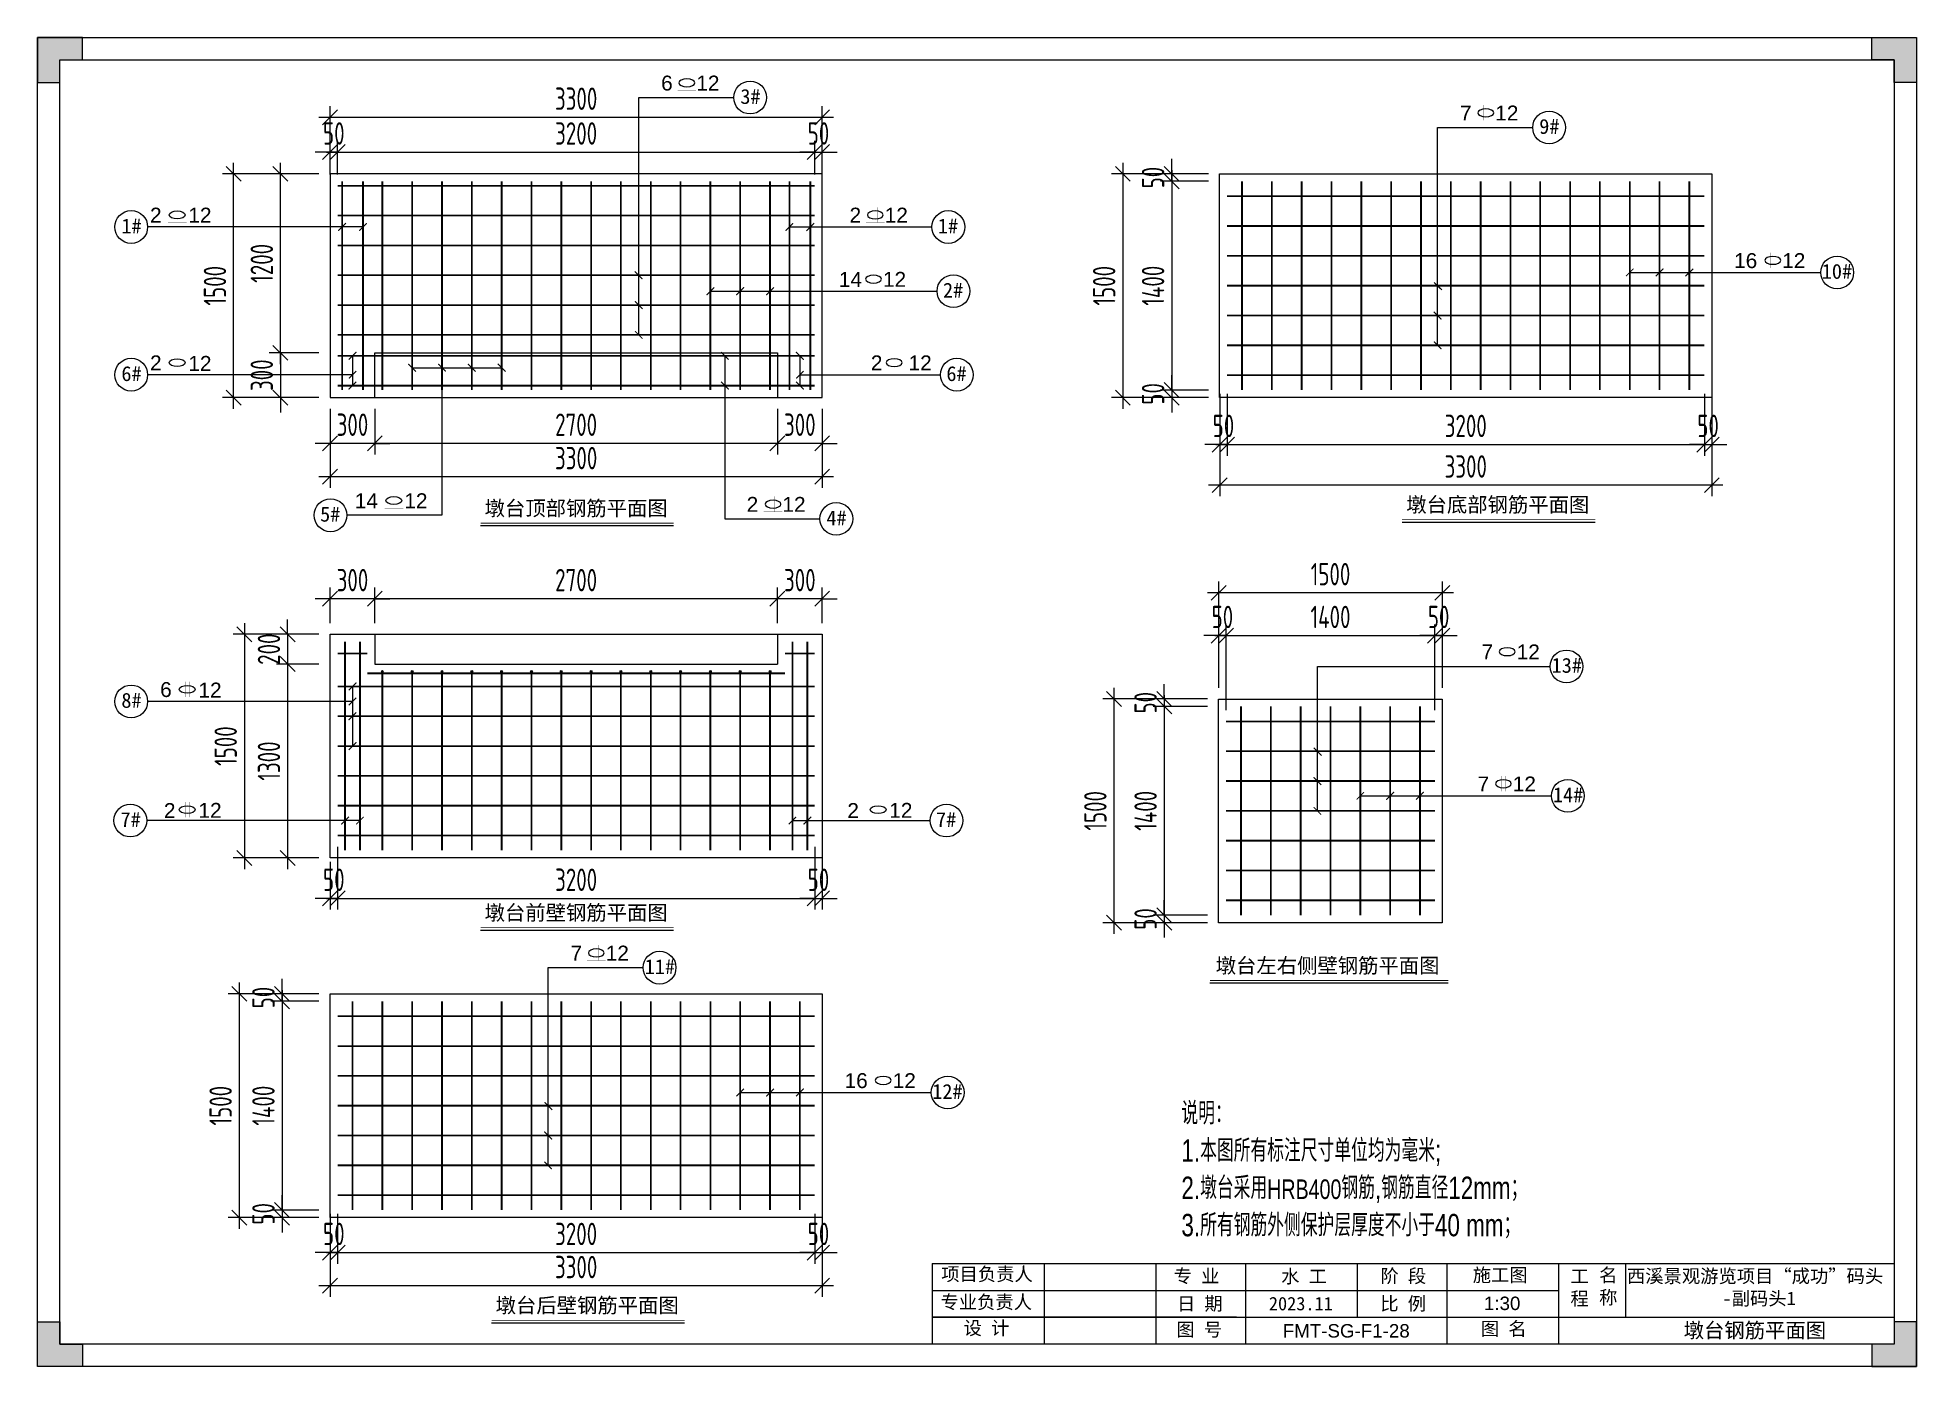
# Model space of a CAD drawing. Header units: millimetres. Extents: x 136606 to 1229059, y 82794 to 127566.
# Drawn here: x 992740 to 1005340, y 118656 to 127566 of the extents above; entities that cross this region are included whole.
import ezdxf
from ezdxf import colors
from ezdxf.entities.mleader import LeaderData, LeaderLine
from ezdxf.math import Vec2, Vec3

# ---------------------------------------------------------------- set-up
doc = ezdxf.new("R2010")
doc.units = ezdxf.units.MM
for name, color, linetype in [('00打印图框', 255, 'Continuous'), ('Frame and TB', 7, 'Continuous'), ('标识', 20, 'Continuous')]:
    doc.layers.add(name, color=color, linetype=linetype)
doc.layers.add('图框', color=7, linetype='Continuous', lineweight=13)
doc.layers.add('文本', color=3, linetype='Continuous', lineweight=13)
doc.styles.add('Arial', font='arial.ttf')
doc.styles.add('hztxt', font='ros1.shx', dxfattribs={"width": 0.8, "bigfont": 'hztxt.shx'})
doc.styles.get("Standard").update_dxf_attribs({"font": 'arial.ttf'})
doc.dimstyles.new('DIM-50', dxfattribs={"dimscale": 50, "dimtxt": 3, "dimasz": 2, "dimexe": 1.5, "dimexo": 1.5, "dimgap": 1, "dimtad": 1, "dimdec": 1, "dimdsep": 46, "dimtxsty": 'hztxt', "dimblk": 'OBLIQUE', "dimcen": 0, "dimdle": 1.5, "dimclrd": 9, "dimclre": 9, "dimclrt": 2, "dimadec": 1, "dimazin": 0, "dimtfac": 1, "dimtdec": 1, "dimtix": 1, "dimtmove": 2, "dimatfit": 3, "dimldrblk": 'OBLIQUE', "dimfxl": 15, "dimtolj": 1, "dimtzin": 0, "dimarcsym": 1})

msp = doc.modelspace()

# ---------------------------------------------------------------- texts
at = {"style": 'Arial'}
for s, p in [('6', (996921.9834, 127210.8181)), ('12', (997157.8801, 127210.8181)), ('7', (1002279.7515, 127009.9136)), ('12', (1002515.6482, 127009.9136)), ('2', (993494.4941, 126325.2512)), ('12', (993751.3724, 126325.2512)), ('2', (998185.4898, 126325.2512)), ('12', (998421.3865, 126325.2512)), ('16', (1004117.4723, 126020.3733)), ('12', (1004439.9949, 126020.3733)), ('14', (998113.7333, 125894.3371)), ('12', (998409.5109, 125894.7406)), ('2', (993494.4941, 125334.6772)), ('12', (993751.3724, 125331.3262)), ('2', (998328.3317, 125334.6772)), ('12', (998581.3952, 125334.6772)), ('14', (994867.6202, 124410.1044)), ('12', (995199.7402, 124410.1044)), ('2', (997495.4932, 124385.9141)), ('12', (997735.3614, 124385.9141)), ('7', (1002423.4521, 123396.4427)), ('12', (1002659.3488, 123396.4427)), ('6', (993562.2506, 123144.1718)), ('12', (993819.1289, 123140.8208)), ('7', (1002397.2982, 122511.1524)), ('12', (1002633.1949, 122511.1524)), ('2', (993587.3224, 122332.9204)), ('12', (993819.1289, 122334.2321)), ('2', (998170.6477, 122332.9204)), ('12', (998451.8451, 122334.2321)), ('7', (996314.5318, 121376.984)), ('12', (996550.4285, 121376.984)), ('16', (998152.2526, 120521.9041)), ('12', (998474.7752, 120521.9041))]:
    msp.add_text(s, height=100, dxfattribs=at).set_placement(p)
at = {"char_height": 100, "attachment_point": 5, "line_spacing_factor": 2, "style": 'Arial'}
for s, insert in [('{\\fSimSun|b0|i0|c134|p2;3#}', (997521.0524, 127170.1698)), ('{\\fSimSun|b0|i0|c134|p2;9#}', (1002878.8205, 126969.2654)), ('{\\fSimSun|b0|i0|c134|p2;1#}', (993370.3498, 126302.3825)), ('{\\fSimSun|b0|i0|c134|p2;1#}', (998845.7343, 126302.3825)), ('{\\fSimSun|b0|i0|c134|p2;10#}', (1004807.0948, 125997.5046)), ('{\\fSimSun|b0|i0|c134|p2;2#}', (998880.1098, 125871.872)), ('{\\fSimSun|b0|i0|c134|p2;6#}', (993370.3498, 125311.8086)), ('{\\fSimSun|b0|i0|c134|p2;6#}', (998902.9557, 125311.8086)), ('{\\fSimSun|b0|i0|c134|p2;墩台底部钢筋平面图}', (1002532.6195, 124428.2308)), ('{\\fSimSun|b0|i0|c134|p2;5#}', (994702.9065, 124369.4562)), ('{\\fSimSun|b0|i0|c134|p2;墩台顶部钢筋平面图}', (996352.0824, 124404.3004)), ('{\\fSimSun|b0|i0|c134|p2;4#}', (998098.5337, 124345.2659)), ('{\\fSimSun|b0|i0|c134|p2;13#}', (1002995.5099, 123355.7945)), ('{\\fSimSun|b0|i0|c134|p2;8#}', (993370.3498, 123121.3031)), ('{\\fSimSun|b0|i0|c134|p2;14#}', (1003004.3717, 122488.2837)), ('{\\fSimSun|b0|i0|c134|p2;7#}', (993364.331, 122322.4504)), ('{\\fSimSun|b0|i0|c134|p2;7#}', (998833.6438, 122322.4504)), ('{\\fSimSun|b0|i0|c134|p2;墩台前壁钢筋平面图}', (996352.0824, 121692.3887)), ('{\\fSimSun|b0|i0|c134|p2;11#}', (996913.6008, 121336.3358)), ('{\\fSimSun|b0|i0|c134|p2;墩台左右侧壁钢筋平面图}', (1001391.4958, 121337.8387)), ('{\\fSimSun|b0|i0|c134|p2;12#}', (998841.8751, 120499.0354)), ('{\\fSimSun|b0|i0|c134|p2;墩台后壁钢筋平面图}', (996426.2031, 119059.5399)), ('{\\fSimSun|b0|i0|c134|p2;墩台钢筋平面图}', (1004256.851, 118892.0842))]:
    msp.add_mtext(s, dxfattribs=dict(at, insert=insert))
at = {"insert": (1000411.0332, 120428.5419), "char_height": 150, "attachment_point": 1, "style": 'Arial'}
msp.add_mtext_dynamic_manual_height_columns('{\\Ffsdb-e,hztxt|c134;\\W0.75;说明：\\P1.本图所有标注尺寸单位均为毫米;\\P2.墩台采用\\H0.875x;HRB400\\H1.1429x;钢筋,钢筋直径12mm；\\P\\H0.99996x;3.所有钢筋外侧保护层厚度不小于40 mm；}', width=3886.542297, gutter_width=12.5, heights=[0], dxfattribs=at)
at = {"layer": '00打印图框', "color": 6, "char_height": 90, "attachment_point": 1, "style": 'Arial'}
for s, width, gutter_width, heights, insert in [('1:30', 39.404991, 2.8125, [0], (1002439.7254, 119123.7243)), ('{\\C256;FMT-SG-F1-28}', 138.940173, 0, [18.9488], (1001090.3057, 118939.473))]:
    msp.add_mtext_dynamic_manual_height_columns(s, width=width, gutter_width=gutter_width, heights=heights, dxfattribs=dict(at, insert=insert))

# ---------------------------------------------------------------- blocks, each defined once
blk = doc.blocks.new('_Oblique')
at = {"color": 0, "linetype": 'ByBlock', "lineweight": -2}
blk.add_line((-0.5, -0.5), (0.5, 0.5), dxfattribs=at)
blk = doc.blocks.new('*D1907')
at = {"color": 9, "lineweight": -2, "transparency": 16777216}
for p, q in [((1000711, 123206), (1000711, 123631)), ((1002111, 123056), (1002111, 123631)), ((1000636, 123556), (1002186, 123556))]:
    blk.add_line(p, q, dxfattribs=at)
at = {"layer": 'Defpoints', "color": 0, "transparency": 16777216}
for p in [(1002111, 123556), (1000711, 123131, 0), (1002111, 122981, 0)]:
    blk.add_point(p, dxfattribs=at)
at = {"color": 9, "lineweight": -2, "transparency": 16777216, "xscale": 100, "yscale": 100, "zscale": 100, "rotation": 180}
blk.add_blockref('_Oblique', (1000711, 123556), dxfattribs=at)
at = {"color": 9, "lineweight": -2, "transparency": 16777216, "xscale": 100, "yscale": 100, "zscale": 100}
blk.add_blockref('_Oblique', (1002111, 123556), dxfattribs=at)
at = {"color": 2, "transparency": 16777216, "insert": (1001411, 123681), "char_height": 150, "attachment_point": 5, "style": 'hztxt'}
blk.add_mtext('\\A1;1400', dxfattribs=at)
blk = doc.blocks.new('*D1908')
at = {"color": 9, "lineweight": -2, "transparency": 16777216}
for p, q in [((1000661, 123206), (1000661, 123918)), ((1002161, 123206), (1002161, 123918)), ((1002236, 123843), (1000586, 123843))]:
    blk.add_line(p, q, dxfattribs=at)
at = {"layer": 'Defpoints', "color": 0, "transparency": 16777216}
for p in [(1000661, 123843), (1000661, 123131, 0), (1002161, 123131, 0)]:
    blk.add_point(p, dxfattribs=at)
at = {"color": 9, "lineweight": -2, "transparency": 16777216, "xscale": 100, "yscale": 100, "zscale": 100, "rotation": 180}
blk.add_blockref('_Oblique', (1000661, 123843), dxfattribs=at)
at = {"color": 9, "lineweight": -2, "transparency": 16777216, "xscale": 100, "yscale": 100, "zscale": 100}
blk.add_blockref('_Oblique', (1002161, 123843), dxfattribs=at)
at = {"color": 2, "transparency": 16777216, "insert": (1001411, 123968), "char_height": 150, "attachment_point": 5, "style": 'hztxt'}
blk.add_mtext('\\A1;1500', dxfattribs=at)
blk = doc.blocks.new('*D1941')
at = {"color": 9, "lineweight": -2, "transparency": 16777216}
for p, q in [((997702, 123640), (997702, 123878)), ((998002, 123640), (998002, 123878)), ((997702, 123803), (997602, 123803)), ((998002, 123803), (997702, 123803)), ((998002, 123803), (998102, 123803))]:
    blk.add_line(p, q, dxfattribs=at)
at = {"layer": 'Defpoints', "color": 0, "transparency": 16777216}
for p in [(997702, 123803), (997702, 123565), (998002, 123565)]:
    blk.add_point(p, dxfattribs=at)
at = {"color": 9, "lineweight": -2, "transparency": 16777216, "xscale": 100, "yscale": 100, "zscale": 100}
blk.add_blockref('_Oblique', (997702, 123803), dxfattribs=at)
at = {"color": 9, "lineweight": -2, "transparency": 16777216, "xscale": 100, "yscale": 100, "zscale": 100, "rotation": 180}
blk.add_blockref('_Oblique', (998002, 123803), dxfattribs=at)
at = {"color": 2, "transparency": 16777216, "insert": (997852, 123928), "char_height": 150, "attachment_point": 5, "style": 'hztxt'}
blk.add_mtext('\\A1;300', dxfattribs=at)
blk = doc.blocks.new('*D1942')
at = {"color": 9, "lineweight": -2, "transparency": 16777216}
for p, q in [((995002, 123640), (995002, 123878)), ((997702, 123640), (997702, 123878)), ((997777, 123803), (994927, 123803))]:
    blk.add_line(p, q, dxfattribs=at)
at = {"layer": 'Defpoints', "color": 0, "transparency": 16777216}
for p in [(995002, 123803), (995002, 123565), (997702, 123565)]:
    blk.add_point(p, dxfattribs=at)
at = {"color": 9, "lineweight": -2, "transparency": 16777216, "xscale": 100, "yscale": 100, "zscale": 100, "rotation": 180}
blk.add_blockref('_Oblique', (995002, 123803), dxfattribs=at)
at = {"color": 9, "lineweight": -2, "transparency": 16777216, "xscale": 100, "yscale": 100, "zscale": 100}
blk.add_blockref('_Oblique', (997702, 123803), dxfattribs=at)
at = {"color": 2, "transparency": 16777216, "insert": (996352, 123928), "char_height": 150, "attachment_point": 5, "style": 'hztxt'}
blk.add_mtext('\\A1;2700', dxfattribs=at)
blk = doc.blocks.new('*D1943')
at = {"color": 9, "lineweight": -2, "transparency": 16777216}
for p, q in [((994702, 123640), (994702, 123878)), ((995002, 123640), (995002, 123878)), ((994702, 123803), (994602, 123803)), ((995002, 123803), (994702, 123803)), ((995002, 123803), (995102, 123803))]:
    blk.add_line(p, q, dxfattribs=at)
at = {"layer": 'Defpoints', "color": 0, "transparency": 16777216}
for p in [(994702, 123803), (994702, 123565), (995002, 123565)]:
    blk.add_point(p, dxfattribs=at)
at = {"color": 9, "lineweight": -2, "transparency": 16777216, "xscale": 100, "yscale": 100, "zscale": 100}
blk.add_blockref('_Oblique', (994702, 123803), dxfattribs=at)
at = {"color": 9, "lineweight": -2, "transparency": 16777216, "xscale": 100, "yscale": 100, "zscale": 100, "rotation": 180}
blk.add_blockref('_Oblique', (995002, 123803), dxfattribs=at)
at = {"color": 2, "transparency": 16777216, "insert": (994852, 123928), "char_height": 150, "attachment_point": 5, "style": 'hztxt'}
blk.add_mtext('\\A1;300', dxfattribs=at)
blk = doc.blocks.new('*D1909')
at = {"color": 9, "lineweight": -2, "transparency": 16777216}
for p, q in [((994417, 123565), (994417, 123665)), ((994627, 123565), (994342, 123565)), ((994417, 123565), (994417, 123365)), ((994627, 123365), (994342, 123365)), ((994417, 123365), (994417, 123265))]:
    blk.add_line(p, q, dxfattribs=at)
at = {"layer": 'Defpoints', "color": 0, "transparency": 16777216}
for p in [(994702, 123565), (994417, 123365), (994702, 123365)]:
    blk.add_point(p, dxfattribs=at)
at = {"color": 9, "lineweight": -2, "transparency": 16777216, "xscale": 100, "yscale": 100, "zscale": 100}
for p, rotation in [((994417, 123565), 270), ((994417, 123365), 90)]:
    blk.add_blockref('_Oblique', p, dxfattribs=dict(at, rotation=rotation))
at = {"color": 2, "transparency": 16777216, "insert": (994292, 123465), "char_height": 150, "attachment_point": 5, "rotation": 90, "style": 'hztxt'}
blk.add_mtext('\\A1;200', dxfattribs=at)
blk = doc.blocks.new('*D1910')
at = {"color": 9, "lineweight": -2, "transparency": 16777216}
for p, q in [((994627, 123365), (994342, 123365)), ((994417, 123440), (994417, 121990)), ((994627, 122065), (994342, 122065))]:
    blk.add_line(p, q, dxfattribs=at)
at = {"layer": 'Defpoints', "color": 0, "transparency": 16777216}
for p in [(994702, 123365), (994417, 122065), (994702, 122065)]:
    blk.add_point(p, dxfattribs=at)
at = {"color": 9, "lineweight": -2, "transparency": 16777216, "xscale": 100, "yscale": 100, "zscale": 100}
for p, rotation in [((994417, 123365), 90), ((994417, 122065), 270)]:
    blk.add_blockref('_Oblique', p, dxfattribs=dict(at, rotation=rotation))
at = {"color": 2, "transparency": 16777216, "insert": (994292, 122715), "char_height": 150, "attachment_point": 5, "rotation": 90, "style": 'hztxt'}
blk.add_mtext('\\A1;1300', dxfattribs=at)
blk = doc.blocks.new('*D1911')
at = {"color": 9, "lineweight": -2, "transparency": 16777216}
for p, q in [((994127, 123640), (994127, 121990)), ((994627, 123565), (994052, 123565)), ((994627, 122065), (994052, 122065))]:
    blk.add_line(p, q, dxfattribs=at)
at = {"layer": 'Defpoints', "color": 0, "transparency": 16777216}
for p in [(994702, 123565), (994127, 122065), (994702, 122065)]:
    blk.add_point(p, dxfattribs=at)
at = {"color": 9, "lineweight": -2, "transparency": 16777216, "xscale": 100, "yscale": 100, "zscale": 100}
for p, rotation in [((994127, 123565), 90), ((994127, 122065), 270)]:
    blk.add_blockref('_Oblique', p, dxfattribs=dict(at, rotation=rotation))
at = {"color": 2, "transparency": 16777216, "insert": (994002, 122815), "char_height": 150, "attachment_point": 5, "rotation": 90, "style": 'hztxt'}
blk.add_mtext('\\A1;1500', dxfattribs=at)
blk = doc.blocks.new('*D1912')
at = {"color": 9, "lineweight": -2, "transparency": 16777216}
for p, q in [((997702, 125077), (997702, 124770)), ((998002, 125077), (998002, 124770)), ((997702, 124845), (997602, 124845)), ((998002, 124845), (997702, 124845)), ((998002, 124845), (998102, 124845))]:
    blk.add_line(p, q, dxfattribs=at)
at = {"layer": 'Defpoints', "color": 0, "transparency": 16777216}
for p in [(997702, 125152), (998002, 125152), (997702, 124845)]:
    blk.add_point(p, dxfattribs=at)
at = {"color": 9, "lineweight": -2, "transparency": 16777216, "xscale": 100, "yscale": 100, "zscale": 100}
blk.add_blockref('_Oblique', (997702, 124845), dxfattribs=at)
at = {"color": 9, "lineweight": -2, "transparency": 16777216, "xscale": 100, "yscale": 100, "zscale": 100, "rotation": 180}
blk.add_blockref('_Oblique', (998002, 124845), dxfattribs=at)
at = {"color": 2, "transparency": 16777216, "insert": (997852, 124970), "char_height": 150, "attachment_point": 5, "style": 'hztxt'}
blk.add_mtext('\\A1;300', dxfattribs=at)
blk = doc.blocks.new('*D1913')
at = {"color": 9, "lineweight": -2, "transparency": 16777216}
for p, q in [((995002, 125077), (995002, 124770)), ((997702, 125077), (997702, 124770)), ((997777, 124845), (994927, 124845))]:
    blk.add_line(p, q, dxfattribs=at)
at = {"layer": 'Defpoints', "color": 0, "transparency": 16777216}
for p in [(995002, 125152), (997702, 125152), (995002, 124845)]:
    blk.add_point(p, dxfattribs=at)
at = {"color": 9, "lineweight": -2, "transparency": 16777216, "xscale": 100, "yscale": 100, "zscale": 100, "rotation": 180}
blk.add_blockref('_Oblique', (995002, 124845), dxfattribs=at)
at = {"color": 9, "lineweight": -2, "transparency": 16777216, "xscale": 100, "yscale": 100, "zscale": 100}
blk.add_blockref('_Oblique', (997702, 124845), dxfattribs=at)
at = {"color": 2, "transparency": 16777216, "insert": (996352, 124970), "char_height": 150, "attachment_point": 5, "style": 'hztxt'}
blk.add_mtext('\\A1;2700', dxfattribs=at)
blk = doc.blocks.new('*D1914')
at = {"color": 9, "lineweight": -2, "transparency": 16777216}
for p, q in [((994702, 125077), (994702, 124770)), ((995002, 125077), (995002, 124770)), ((994702, 124845), (994602, 124845)), ((995002, 124845), (994702, 124845)), ((995002, 124845), (995102, 124845))]:
    blk.add_line(p, q, dxfattribs=at)
at = {"layer": 'Defpoints', "color": 0, "transparency": 16777216}
for p in [(994702, 125152), (995002, 125152), (994702, 124845)]:
    blk.add_point(p, dxfattribs=at)
at = {"color": 9, "lineweight": -2, "transparency": 16777216, "xscale": 100, "yscale": 100, "zscale": 100}
blk.add_blockref('_Oblique', (994702, 124845), dxfattribs=at)
at = {"color": 9, "lineweight": -2, "transparency": 16777216, "xscale": 100, "yscale": 100, "zscale": 100, "rotation": 180}
blk.add_blockref('_Oblique', (995002, 124845), dxfattribs=at)
at = {"color": 2, "transparency": 16777216, "insert": (994852, 124970), "char_height": 150, "attachment_point": 5, "style": 'hztxt'}
blk.add_mtext('\\A1;300', dxfattribs=at)
blk = doc.blocks.new('GW-TK')
at = {"layer": '图框', "linetype": 'Continuous', "lineweight": 0}
h = blk.add_hatch(color=256, dxfattribs=at)
h.dxf.hatch_style = 1
h.paths.add_polyline_path([(927183.55, 464715.01), (927183.55, 464705.01), (927188.55, 464705.01), (927188.55, 464710.01), (927193.56, 464710.01), (927193.56, 464715.01)])
h = blk.add_hatch(color=256, dxfattribs=at)
h.dxf.hatch_style = 1
h.paths.add_polyline_path([(927593.55, 464715.01), (927593.55, 464710.01), (927598.55, 464710.01), (927598.55, 464705.01), (927603.55, 464705.01), (927603.55, 464715.01)])
h = blk.add_hatch(color=256, dxfattribs=at)
h.dxf.hatch_style = 1
h.paths.add_polyline_path([(927193.56, 464418.01), (927193.56, 464423.01), (927188.55, 464423.01), (927188.55, 464428.01), (927183.55, 464428.01), (927183.55, 464418.01)])
h = blk.add_hatch(color=256, dxfattribs=at)
h.dxf.hatch_style = 1
h.paths.add_polyline_path([(927603.55, 464418.01), (927603.55, 464428.01), (927598.55, 464428.01), (927598.55, 464423.01), (927593.55, 464423.01), (927593.55, 464418.01)])
at = {"layer": '图框', "linetype": 'Continuous'}
for p, q in [((927383.55, 464441.02), (927383.55, 464423.01)), ((927408.55, 464441.02), (927408.55, 464423.01)), ((927433.55, 464441.02), (927433.55, 464423.01)), ((927453.55, 464441.02), (927453.55, 464423.01)), ((927478.55, 464441.02), (927478.55, 464429.01)), ((927498.55, 464441.02), (927498.55, 464423.01)), ((927523.55, 464441.02), (927523.55, 464423.01)), ((927538.55, 464441.02), (927538.55, 464429.01)), ((927383.55, 464435.01), (927523.55, 464435.01)), ((927451.56, 464429.01), (927383.55, 464429.01)), ((927383.55, 464429.01), (927598.55, 464429.01))]:
    blk.add_line(p, q, dxfattribs=at)
at = {"layer": '图框', "linetype": 'Continuous', "lineweight": 0}
for points in [[(927188.55, 464705.01), (927188.55, 464710.01), (927193.56, 464710.01), (927193.56, 464715.01), (927183.55, 464715.01), (927183.55, 464705.01)], [(927598.55, 464705.01), (927598.55, 464710.01), (927593.55, 464710.01), (927593.55, 464715.01), (927603.55, 464715.01), (927603.55, 464705.01)], [(927188.55, 464428.01), (927188.55, 464423.01), (927193.56, 464423.01), (927193.56, 464418.01), (927183.55, 464418.01), (927183.55, 464428.01)], [(927598.55, 464428.01), (927598.55, 464423.01), (927593.55, 464423.01), (927593.55, 464418.01), (927603.55, 464418.01), (927603.55, 464428.01)]]:
    blk.add_lwpolyline(points, close=True, dxfattribs=at)
at = {"layer": '图框'}
for points in [[(927183.55, 464715.01), (927603.55, 464715.01), (927603.55, 464418.01), (927183.55, 464418.01)], [(927188.55, 464710.01), (927598.55, 464710.01), (927598.55, 464423.01), (927188.55, 464423.01)]]:
    blk.add_lwpolyline(points, close=True, dxfattribs=at)
at = {"layer": '图框', "linetype": 'Continuous'}
blk.add_lwpolyline([(927383.55, 464441.02), (927598.55, 464441.02)], dxfattribs=at)
at = {"layer": '图框', "linetype": 'Continuous', "char_height": 3, "attachment_point": 1}
for s, width, heights, insert in [('{\\fSimSun|b0|i0|c134|p2;项目负责人}', 26.0225, [0], (927385.56, 464440.15)), ('{\\fSimSun|b0|i0|c134|p2;专 业}', 12.8345, [0], (927437.53, 464439.73)), ('{\\fSimSun|b0|i0|c134|p2;阶 段}', 17.4775, [0], (927483.73, 464439.73)), ('{\\fSimSun|b0|i0|c134|p2;工 程}', 5.2119, [0], (927526.21, 464439.66)), ('{\\fSimSun|b0|i0|c134|p2;名 称}', 5.2119, [0], (927532.62, 464439.93)), ('{\\fSimSun|b0|i0|c134|p2;专业负责人}', 24.6361, [2.04], (927385.39, 464433.9)), ('{\\fSimSun|b0|i0|c134|p2;日 期}', 11.224, [0], (927438.25, 464433.55)), ('{\\fSimSun|b0|i0|c134|p2;比 例}', 10.9146, [0], (927483.71, 464433.55)), ('{\\fSimSun|b0|i0|c134|p2;设 计}', 16.2353, [0], (927390.55, 464428.09)), ('{\\fSimSun|b0|i0|c134|p2;图 号}', 23.6261, [0], (927438.11, 464427.75)), ('{\\fSimSun|b0|i0|c134|p2;图 名}', 12.066, [0], (927506.19, 464427.94))]:
    blk.add_mtext_dynamic_manual_height_columns(s, width=width, gutter_width=17.5, heights=heights, dxfattribs=dict(at, insert=insert))
at = {"layer": '图框', "color": 3, "linetype": 'Continuous', "char_height": 3, "attachment_point": 1}
for s, width, insert in [('{\\fSimSun|b0|i0|c134|p2;水 工}', 11.224, (927461.55, 464439.63)), ('\\pt9;{\\fSimSun|b0|i0|c134|p2;施工图}', 18.6303, (927504.36, 464439.94)), ('\\pi0.39911,t9.39911;{\\fSimSun|b0|i0|c134|p2;西溪景观游览项目“成功”码头\\P\\pi21.75744,t30.75744;-副码头1}', 60.0149, (927538.45, 464439.71)), ('{\\fSimSun|b0|i0|c134|p2;2023.11}', 11.224, (927458.8, 464433.55))]:
    blk.add_mtext_dynamic_manual_height_columns(s, width=width, gutter_width=17.5, heights=[0], dxfattribs=dict(at, insert=insert))
blk = doc.blocks.new('*D1915')
at = {"color": 9, "lineweight": -2, "transparency": 16777216}
for p, q in [((994369, 125452), (994369, 125552)), ((994627, 125452), (994294, 125452)), ((994369, 125452), (994369, 125152)), ((994627, 125152), (994294, 125152)), ((994369, 125152), (994369, 125052))]:
    blk.add_line(p, q, dxfattribs=at)
at = {"layer": 'Defpoints', "color": 0, "transparency": 16777216}
for p in [(994702, 125452), (994369, 125152), (994702, 125152)]:
    blk.add_point(p, dxfattribs=at)
at = {"color": 9, "lineweight": -2, "transparency": 16777216, "xscale": 100, "yscale": 100, "zscale": 100}
for p, rotation in [((994369, 125452), 270), ((994369, 125152), 90)]:
    blk.add_blockref('_Oblique', p, dxfattribs=dict(at, rotation=rotation))
at = {"color": 2, "transparency": 16777216, "insert": (994244, 125302), "char_height": 150, "attachment_point": 5, "rotation": 90, "style": 'hztxt'}
blk.add_mtext('\\A1;300', dxfattribs=at)
blk = doc.blocks.new('*D1916')
at = {"color": 9, "lineweight": -2, "transparency": 16777216}
for p, q in [((994627, 126652), (994294, 126652)), ((994369, 125377), (994369, 126727)), ((994627, 125452), (994294, 125452))]:
    blk.add_line(p, q, dxfattribs=at)
at = {"layer": 'Defpoints', "color": 0, "transparency": 16777216}
for p in [(994369, 126652), (994702, 126652), (994702, 125452)]:
    blk.add_point(p, dxfattribs=at)
at = {"color": 9, "lineweight": -2, "transparency": 16777216, "xscale": 100, "yscale": 100, "zscale": 100}
for p, rotation in [((994369, 126652), 90), ((994369, 125452), 270)]:
    blk.add_blockref('_Oblique', p, dxfattribs=dict(at, rotation=rotation))
at = {"color": 2, "transparency": 16777216, "insert": (994244, 126052), "char_height": 150, "attachment_point": 5, "rotation": 90, "style": 'hztxt'}
blk.add_mtext('\\A1;1200', dxfattribs=at)
blk = doc.blocks.new('*D1917')
at = {"color": 9, "lineweight": -2, "transparency": 16777216}
for p, q in [((994627, 126652), (993980, 126652)), ((994055, 125077), (994055, 126727)), ((994627, 125152), (993980, 125152))]:
    blk.add_line(p, q, dxfattribs=at)
at = {"layer": 'Defpoints', "color": 0, "transparency": 16777216}
for p in [(994055, 126652), (994702, 126652), (994702, 125152)]:
    blk.add_point(p, dxfattribs=at)
at = {"color": 9, "lineweight": -2, "transparency": 16777216, "xscale": 100, "yscale": 100, "zscale": 100}
for p, rotation in [((994055, 126652), 90), ((994055, 125152), 270)]:
    blk.add_blockref('_Oblique', p, dxfattribs=dict(at, rotation=rotation))
at = {"color": 2, "transparency": 16777216, "insert": (993930, 125902), "char_height": 150, "attachment_point": 5, "rotation": 90, "style": 'hztxt'}
blk.add_mtext('\\A1;1500', dxfattribs=at)
blk = doc.blocks.new('*D1918')
at = {"color": 9, "lineweight": -2, "transparency": 16777216}
for p, q in [((1000593, 126652), (999943, 126652)), ((1000018, 126727), (1000018, 125077)), ((1000593, 125152), (999943, 125152))]:
    blk.add_line(p, q, dxfattribs=at)
at = {"layer": 'Defpoints', "color": 0, "transparency": 16777216}
for p in [(1000668, 126652), (1000018, 125152), (1000668, 125152)]:
    blk.add_point(p, dxfattribs=at)
at = {"color": 9, "lineweight": -2, "transparency": 16777216, "xscale": 100, "yscale": 100, "zscale": 100}
for p, rotation in [((1000018, 126652), 90), ((1000018, 125152), 270)]:
    blk.add_blockref('_Oblique', p, dxfattribs=dict(at, rotation=rotation))
at = {"color": 2, "transparency": 16777216, "insert": (999893, 125902), "char_height": 150, "attachment_point": 5, "rotation": 90, "style": 'hztxt'}
blk.add_mtext('\\A1;1500', dxfattribs=at)
blk = doc.blocks.new('*D1919')
at = {"color": 9, "lineweight": -2, "transparency": 16777216}
for p, q in [((1000668, 125077), (1000668, 124490)), ((1003968, 125077), (1003968, 124490)), ((1004043, 124565), (1000593, 124565))]:
    blk.add_line(p, q, dxfattribs=at)
at = {"layer": 'Defpoints', "color": 0, "transparency": 16777216}
for p in [(1000668, 125152), (1003968, 125152), (1000668, 124565)]:
    blk.add_point(p, dxfattribs=at)
at = {"color": 9, "lineweight": -2, "transparency": 16777216, "xscale": 100, "yscale": 100, "zscale": 100, "rotation": 180}
blk.add_blockref('_Oblique', (1000668, 124565), dxfattribs=at)
at = {"color": 9, "lineweight": -2, "transparency": 16777216, "xscale": 100, "yscale": 100, "zscale": 100}
blk.add_blockref('_Oblique', (1003968, 124565), dxfattribs=at)
at = {"color": 2, "transparency": 16777216, "insert": (1002318, 124690), "char_height": 150, "attachment_point": 5, "style": 'hztxt'}
blk.add_mtext('\\A1;3300', dxfattribs=at)
blk = doc.blocks.new('*D1920')
at = {"color": 9, "lineweight": -2, "transparency": 16777216}
for p, q in [((994702, 125077), (994702, 124546)), ((998002, 125077), (998002, 124546)), ((998077, 124621), (994627, 124621))]:
    blk.add_line(p, q, dxfattribs=at)
at = {"layer": 'Defpoints', "color": 0, "transparency": 16777216}
for p in [(994702, 125152), (998002, 125152), (994702, 124621)]:
    blk.add_point(p, dxfattribs=at)
at = {"color": 9, "lineweight": -2, "transparency": 16777216, "xscale": 100, "yscale": 100, "zscale": 100, "rotation": 180}
blk.add_blockref('_Oblique', (994702, 124621), dxfattribs=at)
at = {"color": 9, "lineweight": -2, "transparency": 16777216, "xscale": 100, "yscale": 100, "zscale": 100}
blk.add_blockref('_Oblique', (998002, 124621), dxfattribs=at)
at = {"color": 2, "transparency": 16777216, "insert": (996352, 124746), "char_height": 150, "attachment_point": 5, "style": 'hztxt'}
blk.add_mtext('\\A1;3300', dxfattribs=at)
blk = doc.blocks.new('*U1828')
at = {"layer": '标识'}
h = blk.add_hatch(color=4, dxfattribs=at)
h.dxf.hatch_style = 1
h.paths.add_polyline_path([(6, 0, 1), (-6, 0, 1)])
at = {"layer": '标识', "color": 4}
blk.add_circle((0, 0), 6, dxfattribs=at)
blk = doc.blocks.new('*U1829')
at = {"color": 0, "linetype": 'ByBlock', "lineweight": -2, "transparency": 16777216}
for p in [(0, 0), (200, 0), (400, 0), (600, 0), (800, 0), (1000, 0), (1200, 0), (1400, 0), (1600, 0), (1800, 0), (2000, 0), (2200, 0), (2400, 0), (2600, 0)]:
    blk.add_blockref('*U1828', p, dxfattribs=at)
blk = doc.blocks.new('钢筋符号')
at = {"const_width": 1}
for points in [[(327697, 120467), (327822, 120467)], [(327747, 120570), (327747, 120467)], [(327772, 120570), (327772, 120467)]]:
    blk.add_lwpolyline(points, dxfattribs=at)
blk.add_ellipse((327759, 120518), major_axis=(53.4, 0), ratio=0.493333)
blk = doc.blocks.new('*U1830')
at = {"layer": 'Frame and TB'}
blk.add_blockref('钢筋符号', (-327759, -120518), dxfattribs=at)
blk = doc.blocks.new('*U1831')
at = {"color": 0, "linetype": 'ByBlock', "lineweight": -2, "transparency": 16777216}
blk.add_blockref('*U1830', (0, 0), dxfattribs=at)
blk = doc.blocks.new('_ArchTick')
at = {"color": 0, "linetype": 'ByBlock', "const_width": 0.15}
blk.add_lwpolyline([(-0.5, -0.5), (0.5, 0.5)], dxfattribs=at)
blk = doc.blocks.new('*U1832')
at = {"layer": 'Frame and TB'}
blk.add_blockref('钢筋符号', (-327759, -120518), dxfattribs=at)
blk = doc.blocks.new('*U1833')
at = {"color": 0, "linetype": 'ByBlock', "lineweight": -2, "transparency": 16777216}
blk.add_blockref('*U1832', (0, 0), dxfattribs=at)
blk = doc.blocks.new('*U1834')
at = {"layer": 'Frame and TB'}
blk.add_blockref('钢筋符号', (-327759, -120518), dxfattribs=at)
blk = doc.blocks.new('*U1835')
at = {"color": 0, "linetype": 'ByBlock', "lineweight": -2, "transparency": 16777216}
blk.add_blockref('*U1834', (0, 0), dxfattribs=at)
blk = doc.blocks.new('*U1836')
at = {"layer": 'Frame and TB'}
blk.add_blockref('钢筋符号', (-327759, -120518), dxfattribs=at)
blk = doc.blocks.new('*U1837')
at = {"color": 0, "linetype": 'ByBlock', "lineweight": -2, "transparency": 16777216}
blk.add_blockref('*U1836', (0, 0), dxfattribs=at)
blk = doc.blocks.new('*D1944')
at = {"color": 9, "lineweight": -2, "transparency": 16777216}
for p, q in [((1000661, 123206), (1000661, 123631)), ((1000711, 123056), (1000711, 123631)), ((1000661, 123556), (1000561, 123556)), ((1000711, 123556), (1000661, 123556)), ((1000711, 123556), (1000811, 123556))]:
    blk.add_line(p, q, dxfattribs=at)
at = {"layer": 'Defpoints', "color": 0, "transparency": 16777216}
for p in [(1000661, 123556), (1000661, 123131), (1000711, 122981)]:
    blk.add_point(p, dxfattribs=at)
at = {"color": 9, "lineweight": -2, "transparency": 16777216, "xscale": 100, "yscale": 100, "zscale": 100}
blk.add_blockref('_Oblique', (1000661, 123556), dxfattribs=at)
at = {"color": 9, "lineweight": -2, "transparency": 16777216, "xscale": 100, "yscale": 100, "zscale": 100, "rotation": 180}
blk.add_blockref('_Oblique', (1000711, 123556), dxfattribs=at)
at = {"color": 2, "transparency": 16777216, "insert": (1000686, 123681), "char_height": 150, "attachment_point": 5, "style": 'hztxt'}
blk.add_mtext('\\A1;50', dxfattribs=at)
blk = doc.blocks.new('*D1945')
at = {"color": 9, "lineweight": -2, "transparency": 16777216}
for p, q in [((1002111, 123206), (1002111, 123631)), ((1002161, 123206), (1002161, 123631)), ((1002111, 123556), (1002011, 123556)), ((1002161, 123556), (1002111, 123556)), ((1002161, 123556), (1002261, 123556))]:
    blk.add_line(p, q, dxfattribs=at)
at = {"layer": 'Defpoints', "color": 0, "transparency": 16777216}
for p in [(1002111, 123556), (1002111, 123131), (1002161, 123131)]:
    blk.add_point(p, dxfattribs=at)
at = {"color": 9, "lineweight": -2, "transparency": 16777216, "xscale": 100, "yscale": 100, "zscale": 100}
blk.add_blockref('_Oblique', (1002111, 123556), dxfattribs=at)
at = {"color": 9, "lineweight": -2, "transparency": 16777216, "xscale": 100, "yscale": 100, "zscale": 100, "rotation": 180}
blk.add_blockref('_Oblique', (1002161, 123556), dxfattribs=at)
at = {"color": 2, "transparency": 16777216, "insert": (1002136, 123681), "char_height": 150, "attachment_point": 5, "style": 'hztxt'}
blk.add_mtext('\\A1;50', dxfattribs=at)
blk = doc.blocks.new('*D1921')
at = {"color": 9, "lineweight": -2, "transparency": 16777216}
for p, q in [((1000593, 126652), (1000271, 126652)), ((1000346, 126652), (1000346, 126752)), ((1000346, 126602), (1000346, 126652)), ((1000593, 126602), (1000271, 126602)), ((1000346, 126602), (1000346, 126502))]:
    blk.add_line(p, q, dxfattribs=at)
at = {"layer": 'Defpoints', "color": 0, "transparency": 16777216}
for p in [(1000346, 126652), (1000668, 126652), (1000668, 126602)]:
    blk.add_point(p, dxfattribs=at)
at = {"color": 9, "lineweight": -2, "transparency": 16777216, "xscale": 100, "yscale": 100, "zscale": 100}
for p, rotation in [((1000346, 126652), 270), ((1000346, 126602), 90)]:
    blk.add_blockref('_Oblique', p, dxfattribs=dict(at, rotation=rotation))
at = {"color": 2, "transparency": 16777216, "insert": (1000221, 126627), "char_height": 150, "attachment_point": 5, "rotation": 90, "style": 'hztxt'}
blk.add_mtext('\\A1;50', dxfattribs=at)
blk = doc.blocks.new('*D1922')
at = {"color": 9, "lineweight": -2, "transparency": 16777216}
for p, q in [((1000346, 126677), (1000346, 125127)), ((1000593, 126602), (1000271, 126602)), ((1000593, 125202), (1000271, 125202))]:
    blk.add_line(p, q, dxfattribs=at)
at = {"layer": 'Defpoints', "color": 0, "transparency": 16777216}
for p in [(1000668, 126602), (1000346, 125202), (1000668, 125202)]:
    blk.add_point(p, dxfattribs=at)
at = {"color": 9, "lineweight": -2, "transparency": 16777216, "xscale": 100, "yscale": 100, "zscale": 100}
for p, rotation in [((1000346, 126602), 90), ((1000346, 125202), 270)]:
    blk.add_blockref('_Oblique', p, dxfattribs=dict(at, rotation=rotation))
at = {"color": 2, "transparency": 16777216, "insert": (1000221, 125902), "char_height": 150, "attachment_point": 5, "rotation": 90, "style": 'hztxt'}
blk.add_mtext('\\A1;1400', dxfattribs=at)
blk = doc.blocks.new('*D1923')
at = {"color": 9, "lineweight": -2, "transparency": 16777216}
for p, q in [((1000346, 125202), (1000346, 125302)), ((1000593, 125202), (1000271, 125202)), ((1000593, 125152), (1000271, 125152)), ((1000346, 125202), (1000346, 125152)), ((1000346, 125152), (1000346, 125052))]:
    blk.add_line(p, q, dxfattribs=at)
at = {"layer": 'Defpoints', "color": 0, "transparency": 16777216}
for p in [(1000346, 125152), (1000668, 125202), (1000668, 125152)]:
    blk.add_point(p, dxfattribs=at)
at = {"color": 9, "lineweight": -2, "transparency": 16777216, "xscale": 100, "yscale": 100, "zscale": 100}
for p, rotation in [((1000346, 125202), 270), ((1000346, 125152), 90)]:
    blk.add_blockref('_Oblique', p, dxfattribs=dict(at, rotation=rotation))
at = {"color": 2, "transparency": 16777216, "insert": (1000221, 125177), "char_height": 150, "attachment_point": 5, "rotation": 90, "style": 'hztxt'}
blk.add_mtext('\\A1;50', dxfattribs=at)
blk = doc.blocks.new('*D1924')
at = {"color": 9, "lineweight": -2, "transparency": 16777216}
for p, q in [((1000668, 125177), (1000668, 124762)), ((1000718, 125177), (1000718, 124762)), ((1000668, 124837), (1000568, 124837)), ((1000718, 124837), (1000668, 124837)), ((1000718, 124837), (1000818, 124837))]:
    blk.add_line(p, q, dxfattribs=at)
at = {"layer": 'Defpoints', "color": 0, "transparency": 16777216}
for p in [(1000668, 125252), (1000718, 125252), (1000668, 124837)]:
    blk.add_point(p, dxfattribs=at)
at = {"color": 9, "lineweight": -2, "transparency": 16777216, "xscale": 100, "yscale": 100, "zscale": 100}
blk.add_blockref('_Oblique', (1000668, 124837), dxfattribs=at)
at = {"color": 9, "lineweight": -2, "transparency": 16777216, "xscale": 100, "yscale": 100, "zscale": 100, "rotation": 180}
blk.add_blockref('_Oblique', (1000718, 124837), dxfattribs=at)
at = {"color": 2, "transparency": 16777216, "insert": (1000693, 124962), "char_height": 150, "attachment_point": 5, "style": 'hztxt'}
blk.add_mtext('\\A1;50', dxfattribs=at)
blk = doc.blocks.new('*D1925')
at = {"color": 9, "lineweight": -2, "transparency": 16777216}
for p, q in [((1000718, 125177), (1000718, 124762)), ((1003918, 125177), (1003918, 124762)), ((1000643, 124837), (1003993, 124837))]:
    blk.add_line(p, q, dxfattribs=at)
at = {"layer": 'Defpoints', "color": 0, "transparency": 16777216}
for p in [(1000718, 125252), (1003918, 125252), (1003918, 124837)]:
    blk.add_point(p, dxfattribs=at)
at = {"color": 9, "lineweight": -2, "transparency": 16777216, "xscale": 100, "yscale": 100, "zscale": 100, "rotation": 180}
blk.add_blockref('_Oblique', (1000718, 124837), dxfattribs=at)
at = {"color": 9, "lineweight": -2, "transparency": 16777216, "xscale": 100, "yscale": 100, "zscale": 100}
blk.add_blockref('_Oblique', (1003918, 124837), dxfattribs=at)
at = {"color": 2, "transparency": 16777216, "insert": (1002318, 124962), "char_height": 150, "attachment_point": 5, "style": 'hztxt'}
blk.add_mtext('\\A1;3200', dxfattribs=at)
blk = doc.blocks.new('*D1946')
at = {"color": 9, "lineweight": -2, "transparency": 16777216}
for p, q in [((1003918, 125177), (1003918, 124762)), ((1003968, 125177), (1003968, 124762)), ((1003918, 124837), (1003818, 124837)), ((1003918, 124837), (1003968, 124837)), ((1003968, 124837), (1004068, 124837))]:
    blk.add_line(p, q, dxfattribs=at)
at = {"layer": 'Defpoints', "color": 0, "transparency": 16777216}
for p in [(1003918, 125252), (1003968, 125252), (1003968, 124837)]:
    blk.add_point(p, dxfattribs=at)
at = {"color": 9, "lineweight": -2, "transparency": 16777216, "xscale": 100, "yscale": 100, "zscale": 100}
blk.add_blockref('_Oblique', (1003918, 124837), dxfattribs=at)
at = {"color": 9, "lineweight": -2, "transparency": 16777216, "xscale": 100, "yscale": 100, "zscale": 100, "rotation": 180}
blk.add_blockref('_Oblique', (1003968, 124837), dxfattribs=at)
at = {"color": 2, "transparency": 16777216, "insert": (1003943, 124962), "char_height": 150, "attachment_point": 5, "style": 'hztxt'}
blk.add_mtext('\\A1;50', dxfattribs=at)
blk = doc.blocks.new('*U1840')
at = {"layer": 'Frame and TB'}
blk.add_blockref('钢筋符号', (-327759, -120518), dxfattribs=at)
blk = doc.blocks.new('*U1841')
at = {"color": 0, "linetype": 'ByBlock', "lineweight": -2, "transparency": 16777216}
blk.add_blockref('*U1840', (0, 0), dxfattribs=at)
blk = doc.blocks.new('*U1842')
at = {"layer": 'Frame and TB'}
blk.add_blockref('钢筋符号', (-327759, -120518), dxfattribs=at)
blk = doc.blocks.new('*U1843')
at = {"color": 0, "linetype": 'ByBlock', "lineweight": -2, "transparency": 16777216}
blk.add_blockref('*U1842', (0, 0), dxfattribs=at)
blk = doc.blocks.new('*U1844')
at = {"layer": 'Frame and TB'}
blk.add_blockref('钢筋符号', (-327759, -120518), dxfattribs=at)
blk = doc.blocks.new('*U1845')
at = {"color": 0, "linetype": 'ByBlock', "lineweight": -2, "transparency": 16777216}
blk.add_blockref('*U1844', (0, 0), dxfattribs=at)
blk = doc.blocks.new('*U1846')
at = {"layer": 'Frame and TB'}
blk.add_blockref('钢筋符号', (-327759, -120518), dxfattribs=at)
blk = doc.blocks.new('*U1847')
at = {"color": 0, "linetype": 'ByBlock', "lineweight": -2, "transparency": 16777216}
blk.add_blockref('*U1846', (0, 0), dxfattribs=at)
blk = doc.blocks.new('*U1848')
at = {"layer": 'Frame and TB'}
blk.add_blockref('钢筋符号', (-327759, -120518), dxfattribs=at)
blk = doc.blocks.new('*U1849')
at = {"color": 0, "linetype": 'ByBlock', "lineweight": -2, "transparency": 16777216}
blk.add_blockref('*U1848', (0, 0), dxfattribs=at)
blk = doc.blocks.new('*U1850')
at = {"layer": 'Frame and TB'}
blk.add_blockref('钢筋符号', (-327759, -120518), dxfattribs=at)
blk = doc.blocks.new('*U1851')
at = {"color": 0, "linetype": 'ByBlock', "lineweight": -2, "transparency": 16777216}
blk.add_blockref('*U1850', (0, 0), dxfattribs=at)
blk = doc.blocks.new('*U1852')
at = {"layer": 'Frame and TB'}
blk.add_blockref('钢筋符号', (-327759, -120518), dxfattribs=at)
blk = doc.blocks.new('*U1853')
at = {"color": 0, "linetype": 'ByBlock', "lineweight": -2, "transparency": 16777216}
blk.add_blockref('*U1852', (0, 0), dxfattribs=at)
blk = doc.blocks.new('*U1856')
at = {"layer": 'Frame and TB'}
blk.add_blockref('钢筋符号', (-327759, -120518), dxfattribs=at)
blk = doc.blocks.new('*U1857')
at = {"color": 0, "linetype": 'ByBlock', "lineweight": -2, "transparency": 16777216}
blk.add_blockref('*U1856', (0, 0), dxfattribs=at)
blk = doc.blocks.new('*U1854')
at = {"layer": 'Frame and TB'}
blk.add_blockref('钢筋符号', (-327759, -120518), dxfattribs=at)
blk = doc.blocks.new('*U1855')
at = {"color": 0, "linetype": 'ByBlock', "lineweight": -2, "transparency": 16777216}
blk.add_blockref('*U1854', (0, 0), dxfattribs=at)
blk = doc.blocks.new('*U1860')
at = {"layer": 'Frame and TB'}
blk.add_blockref('钢筋符号', (-327759, -120518), dxfattribs=at)
blk = doc.blocks.new('*U1861')
at = {"color": 0, "linetype": 'ByBlock', "lineweight": -2, "transparency": 16777216}
blk.add_blockref('*U1860', (0, 0), dxfattribs=at)
blk = doc.blocks.new('*U1858')
at = {"layer": 'Frame and TB'}
blk.add_blockref('钢筋符号', (-327759, -120518), dxfattribs=at)
blk = doc.blocks.new('*U1859')
at = {"color": 0, "linetype": 'ByBlock', "lineweight": -2, "transparency": 16777216}
blk.add_blockref('*U1858', (0, 0), dxfattribs=at)
blk = doc.blocks.new('*D1926')
at = {"color": 9, "lineweight": -2, "transparency": 16777216}
for p, q in [((1000296, 123131), (1000296, 123231)), ((1000586, 123131), (1000221, 123131)), ((1000296, 123131), (1000296, 123081)), ((1000586, 123081), (1000221, 123081)), ((1000296, 123081), (1000296, 122981))]:
    blk.add_line(p, q, dxfattribs=at)
at = {"layer": 'Defpoints', "color": 0, "transparency": 16777216}
for p in [(1000661, 123131, 0), (1000296, 123081), (1000661, 123081, 0)]:
    blk.add_point(p, dxfattribs=at)
at = {"color": 9, "lineweight": -2, "transparency": 16777216, "xscale": 100, "yscale": 100, "zscale": 100}
for p, rotation in [((1000296, 123131), 270), ((1000296, 123081), 90)]:
    blk.add_blockref('_Oblique', p, dxfattribs=dict(at, rotation=rotation))
at = {"color": 2, "transparency": 16777216, "insert": (1000171, 123106), "char_height": 150, "attachment_point": 5, "rotation": 90, "style": 'hztxt'}
blk.add_mtext('\\A1;50', dxfattribs=at)
blk = doc.blocks.new('*D1927')
at = {"color": 9, "lineweight": -2, "transparency": 16777216}
for p, q in [((1000296, 123156), (1000296, 121606)), ((1000586, 123081), (1000221, 123081)), ((1000586, 121681), (1000221, 121681))]:
    blk.add_line(p, q, dxfattribs=at)
at = {"layer": 'Defpoints', "color": 0, "transparency": 16777216}
for p in [(1000661, 123081, 0), (1000296, 121681), (1000661, 121681, 0)]:
    blk.add_point(p, dxfattribs=at)
at = {"color": 9, "lineweight": -2, "transparency": 16777216, "xscale": 100, "yscale": 100, "zscale": 100}
for p, rotation in [((1000296, 123081), 90), ((1000296, 121681), 270)]:
    blk.add_blockref('_Oblique', p, dxfattribs=dict(at, rotation=rotation))
at = {"color": 2, "transparency": 16777216, "insert": (1000171, 122381), "char_height": 150, "attachment_point": 5, "rotation": 90, "style": 'hztxt'}
blk.add_mtext('\\A1;1400', dxfattribs=at)
blk = doc.blocks.new('*D1928')
at = {"color": 9, "lineweight": -2, "transparency": 16777216}
for p, q in [((1000586, 123131), (999884, 123131)), ((999959, 123206), (999959, 121556)), ((1000586, 121631), (999884, 121631))]:
    blk.add_line(p, q, dxfattribs=at)
at = {"layer": 'Defpoints', "color": 0, "transparency": 16777216}
for p in [(1000661, 123131, 0), (999959, 121631), (1000661, 121631, 0)]:
    blk.add_point(p, dxfattribs=at)
at = {"color": 9, "lineweight": -2, "transparency": 16777216, "xscale": 100, "yscale": 100, "zscale": 100}
for p, rotation in [((999959, 123131), 90), ((999959, 121631), 270)]:
    blk.add_blockref('_Oblique', p, dxfattribs=dict(at, rotation=rotation))
at = {"color": 2, "transparency": 16777216, "insert": (999834, 122381), "char_height": 150, "attachment_point": 5, "rotation": 90, "style": 'hztxt'}
blk.add_mtext('\\A1;1500', dxfattribs=at)
blk = doc.blocks.new('*D1929')
at = {"color": 9, "lineweight": -2, "transparency": 16777216}
for p, q in [((1000296, 121681), (1000296, 121781)), ((1000586, 121681), (1000221, 121681)), ((1000586, 121631), (1000221, 121631)), ((1000296, 121681), (1000296, 121631)), ((1000296, 121631), (1000296, 121531))]:
    blk.add_line(p, q, dxfattribs=at)
at = {"layer": 'Defpoints', "color": 0, "transparency": 16777216}
for p in [(1000296, 121631), (1000661, 121681), (1000661, 121631)]:
    blk.add_point(p, dxfattribs=at)
at = {"color": 9, "lineweight": -2, "transparency": 16777216, "xscale": 100, "yscale": 100, "zscale": 100}
for p, rotation in [((1000296, 121681), 270), ((1000296, 121631), 90)]:
    blk.add_blockref('_Oblique', p, dxfattribs=dict(at, rotation=rotation))
at = {"color": 2, "transparency": 16777216, "insert": (1000171, 121656), "char_height": 150, "attachment_point": 5, "rotation": 90, "style": 'hztxt'}
blk.add_mtext('\\A1;50', dxfattribs=at)
blk = doc.blocks.new('*D1930')
at = {"color": 9, "lineweight": -2, "transparency": 16777216}
for p, q in [((994093, 121229), (994093, 119579)), ((994627, 121154), (994018, 121154)), ((994627, 119654), (994018, 119654))]:
    blk.add_line(p, q, dxfattribs=at)
at = {"layer": 'Defpoints', "color": 0, "transparency": 16777216}
for p in [(994702, 121154), (994093, 119654), (994702, 119654)]:
    blk.add_point(p, dxfattribs=at)
at = {"color": 9, "lineweight": -2, "transparency": 16777216, "xscale": 100, "yscale": 100, "zscale": 100}
for p, rotation in [((994093, 121154), 90), ((994093, 119654), 270)]:
    blk.add_blockref('_Oblique', p, dxfattribs=dict(at, rotation=rotation))
at = {"color": 2, "transparency": 16777216, "insert": (993968, 120404), "char_height": 150, "attachment_point": 5, "rotation": 90, "style": 'hztxt'}
blk.add_mtext('\\A1;1500', dxfattribs=at)
blk = doc.blocks.new('*D1931')
at = {"color": 9, "lineweight": -2, "transparency": 16777216}
for p, q in [((994702, 119579), (994702, 119122)), ((998002, 119579), (998002, 119122)), ((998077, 119197), (994627, 119197))]:
    blk.add_line(p, q, dxfattribs=at)
at = {"layer": 'Defpoints', "color": 0, "transparency": 16777216}
for p in [(994702, 119654), (998002, 119654), (994702, 119197)]:
    blk.add_point(p, dxfattribs=at)
at = {"color": 9, "lineweight": -2, "transparency": 16777216, "xscale": 100, "yscale": 100, "zscale": 100, "rotation": 180}
blk.add_blockref('_Oblique', (994702, 119197), dxfattribs=at)
at = {"color": 9, "lineweight": -2, "transparency": 16777216, "xscale": 100, "yscale": 100, "zscale": 100}
blk.add_blockref('_Oblique', (998002, 119197), dxfattribs=at)
at = {"color": 2, "transparency": 16777216, "insert": (996352, 119322), "char_height": 150, "attachment_point": 5, "style": 'hztxt'}
blk.add_mtext('\\A1;3300', dxfattribs=at)
blk = doc.blocks.new('*D1932')
at = {"color": 9, "lineweight": -2, "transparency": 16777216}
for p, q in [((994380, 121154), (994380, 121254)), ((994627, 121154), (994305, 121154)), ((994627, 121104), (994305, 121104)), ((994380, 121104), (994380, 121154)), ((994380, 121104), (994380, 121004))]:
    blk.add_line(p, q, dxfattribs=at)
at = {"layer": 'Defpoints', "color": 0, "transparency": 16777216}
for p in [(994380, 121154), (994702, 121154), (994702, 121104)]:
    blk.add_point(p, dxfattribs=at)
at = {"color": 9, "lineweight": -2, "transparency": 16777216, "xscale": 100, "yscale": 100, "zscale": 100}
for p, rotation in [((994380, 121154), 270), ((994380, 121104), 90)]:
    blk.add_blockref('_Oblique', p, dxfattribs=dict(at, rotation=rotation))
at = {"color": 2, "transparency": 16777216, "insert": (994255, 121129), "char_height": 150, "attachment_point": 5, "rotation": 90, "style": 'hztxt'}
blk.add_mtext('\\A1;50', dxfattribs=at)
blk = doc.blocks.new('*D1933')
at = {"color": 9, "lineweight": -2, "transparency": 16777216}
for p, q in [((994627, 121104), (994305, 121104)), ((994380, 121179), (994380, 119629)), ((994627, 119704), (994305, 119704))]:
    blk.add_line(p, q, dxfattribs=at)
at = {"layer": 'Defpoints', "color": 0, "transparency": 16777216}
for p in [(994702, 121104), (994380, 119704), (994702, 119704)]:
    blk.add_point(p, dxfattribs=at)
at = {"color": 9, "lineweight": -2, "transparency": 16777216, "xscale": 100, "yscale": 100, "zscale": 100}
for p, rotation in [((994380, 121104), 90), ((994380, 119704), 270)]:
    blk.add_blockref('_Oblique', p, dxfattribs=dict(at, rotation=rotation))
at = {"color": 2, "transparency": 16777216, "insert": (994255, 120404), "char_height": 150, "attachment_point": 5, "rotation": 90, "style": 'hztxt'}
blk.add_mtext('\\A1;1400', dxfattribs=at)
blk = doc.blocks.new('*D1934')
at = {"color": 9, "lineweight": -2, "transparency": 16777216}
for p, q in [((994627, 119704), (994305, 119704)), ((994380, 119704), (994380, 119804)), ((994380, 119704), (994380, 119654)), ((994627, 119654), (994305, 119654)), ((994380, 119654), (994380, 119554))]:
    blk.add_line(p, q, dxfattribs=at)
at = {"layer": 'Defpoints', "color": 0, "transparency": 16777216}
for p in [(994702, 119704), (994380, 119654), (994702, 119654)]:
    blk.add_point(p, dxfattribs=at)
at = {"color": 9, "lineweight": -2, "transparency": 16777216, "xscale": 100, "yscale": 100, "zscale": 100}
for p, rotation in [((994380, 119704), 270), ((994380, 119654), 90)]:
    blk.add_blockref('_Oblique', p, dxfattribs=dict(at, rotation=rotation))
at = {"color": 2, "transparency": 16777216, "insert": (994255, 119679), "char_height": 150, "attachment_point": 5, "rotation": 90, "style": 'hztxt'}
blk.add_mtext('\\A1;50', dxfattribs=at)
blk = doc.blocks.new('*D1935')
at = {"color": 9, "lineweight": -2, "transparency": 16777216}
for p, q in [((994702, 119679), (994702, 119344)), ((994752, 119679), (994752, 119344)), ((994702, 119419), (994602, 119419)), ((994752, 119419), (994702, 119419)), ((994752, 119419), (994852, 119419))]:
    blk.add_line(p, q, dxfattribs=at)
at = {"layer": 'Defpoints', "color": 0, "transparency": 16777216}
for p in [(994702, 119754), (994752, 119754), (994702, 119419)]:
    blk.add_point(p, dxfattribs=at)
at = {"color": 9, "lineweight": -2, "transparency": 16777216, "xscale": 100, "yscale": 100, "zscale": 100}
blk.add_blockref('_Oblique', (994702, 119419), dxfattribs=at)
at = {"color": 9, "lineweight": -2, "transparency": 16777216, "xscale": 100, "yscale": 100, "zscale": 100, "rotation": 180}
blk.add_blockref('_Oblique', (994752, 119419), dxfattribs=at)
at = {"color": 2, "transparency": 16777216, "insert": (994727, 119544), "char_height": 150, "attachment_point": 5, "style": 'hztxt'}
blk.add_mtext('\\A1;50', dxfattribs=at)
blk = doc.blocks.new('*D1936')
at = {"color": 9, "lineweight": -2, "transparency": 16777216}
for p, q in [((994752, 119679), (994752, 119344)), ((997952, 119679), (997952, 119344)), ((994677, 119419), (998027, 119419))]:
    blk.add_line(p, q, dxfattribs=at)
at = {"layer": 'Defpoints', "color": 0, "transparency": 16777216}
for p in [(994752, 119754), (997952, 119754), (997952, 119419)]:
    blk.add_point(p, dxfattribs=at)
at = {"color": 9, "lineweight": -2, "transparency": 16777216, "xscale": 100, "yscale": 100, "zscale": 100, "rotation": 180}
blk.add_blockref('_Oblique', (994752, 119419), dxfattribs=at)
at = {"color": 9, "lineweight": -2, "transparency": 16777216, "xscale": 100, "yscale": 100, "zscale": 100}
blk.add_blockref('_Oblique', (997952, 119419), dxfattribs=at)
at = {"color": 2, "transparency": 16777216, "insert": (996352, 119544), "char_height": 150, "attachment_point": 5, "style": 'hztxt'}
blk.add_mtext('\\A1;3200', dxfattribs=at)
blk = doc.blocks.new('*D1947')
at = {"color": 9, "lineweight": -2, "transparency": 16777216}
for p, q in [((997952, 119679), (997952, 119344)), ((998002, 119679), (998002, 119344)), ((997952, 119419), (997852, 119419)), ((997952, 119419), (998002, 119419)), ((998002, 119419), (998102, 119419))]:
    blk.add_line(p, q, dxfattribs=at)
at = {"layer": 'Defpoints', "color": 0, "transparency": 16777216}
for p in [(997952, 119754), (998002, 119754), (998002, 119419)]:
    blk.add_point(p, dxfattribs=at)
at = {"color": 9, "lineweight": -2, "transparency": 16777216, "xscale": 100, "yscale": 100, "zscale": 100}
blk.add_blockref('_Oblique', (997952, 119419), dxfattribs=at)
at = {"color": 9, "lineweight": -2, "transparency": 16777216, "xscale": 100, "yscale": 100, "zscale": 100, "rotation": 180}
blk.add_blockref('_Oblique', (998002, 119419), dxfattribs=at)
at = {"color": 2, "transparency": 16777216, "insert": (997977, 119544), "char_height": 150, "attachment_point": 5, "style": 'hztxt'}
blk.add_mtext('\\A1;50', dxfattribs=at)
blk = doc.blocks.new('*U1864')
at = {"layer": 'Frame and TB'}
blk.add_blockref('钢筋符号', (-327759, -120518), dxfattribs=at)
blk = doc.blocks.new('*U1865')
at = {"color": 0, "linetype": 'ByBlock', "lineweight": -2, "transparency": 16777216}
blk.add_blockref('*U1864', (0, 0), dxfattribs=at)
blk = doc.blocks.new('*U1862')
at = {"layer": 'Frame and TB'}
blk.add_blockref('钢筋符号', (-327759, -120518), dxfattribs=at)
blk = doc.blocks.new('*U1863')
at = {"color": 0, "linetype": 'ByBlock', "lineweight": -2, "transparency": 16777216}
blk.add_blockref('*U1862', (0, 0), dxfattribs=at)
blk = doc.blocks.new('*D1948')
at = {"color": 9, "lineweight": -2, "transparency": 16777216}
for p, q in [((994702, 126798), (994602, 126798)), ((994702, 126647), (994702, 126873)), ((994752, 126798), (994702, 126798)), ((994752, 126647), (994752, 126873)), ((994752, 126798), (994852, 126798))]:
    blk.add_line(p, q, dxfattribs=at)
at = {"layer": 'Defpoints', "color": 0, "transparency": 16777216}
for p in [(994702, 126798), (994702, 126572), (994752, 126572)]:
    blk.add_point(p, dxfattribs=at)
at = {"color": 9, "lineweight": -2, "transparency": 16777216, "xscale": 100, "yscale": 100, "zscale": 100}
blk.add_blockref('_Oblique', (994702, 126798), dxfattribs=at)
at = {"color": 9, "lineweight": -2, "transparency": 16777216, "xscale": 100, "yscale": 100, "zscale": 100, "rotation": 180}
blk.add_blockref('_Oblique', (994752, 126798), dxfattribs=at)
at = {"color": 2, "transparency": 16777216, "insert": (994727, 126923), "char_height": 150, "attachment_point": 5, "style": 'hztxt'}
blk.add_mtext('\\A1;50', dxfattribs=at)
blk = doc.blocks.new('*D1949')
at = {"color": 9, "lineweight": -2, "transparency": 16777216}
for p, q in [((994677, 126798), (998027, 126798)), ((994752, 126647), (994752, 126873)), ((997952, 126647), (997952, 126873))]:
    blk.add_line(p, q, dxfattribs=at)
at = {"layer": 'Defpoints', "color": 0, "transparency": 16777216}
for p in [(997952, 126798), (994752, 126572), (997952, 126572)]:
    blk.add_point(p, dxfattribs=at)
at = {"color": 9, "lineweight": -2, "transparency": 16777216, "xscale": 100, "yscale": 100, "zscale": 100, "rotation": 180}
blk.add_blockref('_Oblique', (994752, 126798), dxfattribs=at)
at = {"color": 9, "lineweight": -2, "transparency": 16777216, "xscale": 100, "yscale": 100, "zscale": 100}
blk.add_blockref('_Oblique', (997952, 126798), dxfattribs=at)
at = {"color": 2, "transparency": 16777216, "insert": (996352, 126923), "char_height": 150, "attachment_point": 5, "style": 'hztxt'}
blk.add_mtext('\\A1;3200', dxfattribs=at)
blk = doc.blocks.new('*D1950')
at = {"color": 9, "lineweight": -2, "transparency": 16777216}
for p, q in [((997952, 126798), (997852, 126798)), ((997952, 126647), (997952, 126873)), ((997952, 126798), (998002, 126798)), ((998002, 126647), (998002, 126873)), ((998002, 126798), (998102, 126798))]:
    blk.add_line(p, q, dxfattribs=at)
at = {"layer": 'Defpoints', "color": 0, "transparency": 16777216}
for p in [(998002, 126798), (997952, 126572), (998002, 126572)]:
    blk.add_point(p, dxfattribs=at)
at = {"color": 9, "lineweight": -2, "transparency": 16777216, "xscale": 100, "yscale": 100, "zscale": 100}
blk.add_blockref('_Oblique', (997952, 126798), dxfattribs=at)
at = {"color": 9, "lineweight": -2, "transparency": 16777216, "xscale": 100, "yscale": 100, "zscale": 100, "rotation": 180}
blk.add_blockref('_Oblique', (998002, 126798), dxfattribs=at)
at = {"color": 2, "transparency": 16777216, "insert": (997977, 126923), "char_height": 150, "attachment_point": 5, "style": 'hztxt'}
blk.add_mtext('\\A1;50', dxfattribs=at)
blk = doc.blocks.new('*D1937')
at = {"color": 9, "lineweight": -2, "transparency": 16777216}
for p, q in [((998077, 127031), (994627, 127031)), ((994702, 126647), (994702, 127106)), ((998002, 126647), (998002, 127106))]:
    blk.add_line(p, q, dxfattribs=at)
at = {"layer": 'Defpoints', "color": 0, "transparency": 16777216}
for p in [(994702, 127031), (994702, 126572), (998002, 126572)]:
    blk.add_point(p, dxfattribs=at)
at = {"color": 9, "lineweight": -2, "transparency": 16777216, "xscale": 100, "yscale": 100, "zscale": 100, "rotation": 180}
blk.add_blockref('_Oblique', (994702, 127031), dxfattribs=at)
at = {"color": 9, "lineweight": -2, "transparency": 16777216, "xscale": 100, "yscale": 100, "zscale": 100}
blk.add_blockref('_Oblique', (998002, 127031), dxfattribs=at)
at = {"color": 2, "transparency": 16777216, "insert": (996352, 127156), "char_height": 150, "attachment_point": 5, "style": 'hztxt'}
blk.add_mtext('\\A1;3300', dxfattribs=at)
blk = doc.blocks.new('*D1951')
at = {"color": 9, "lineweight": -2, "transparency": 16777216}
for p, q in [((994752, 122140), (994752, 121719)), ((994702, 122040), (994702, 121719)), ((994702, 121794), (994602, 121794)), ((994752, 121794), (994702, 121794)), ((994752, 121794), (994852, 121794))]:
    blk.add_line(p, q, dxfattribs=at)
at = {"layer": 'Defpoints', "color": 0, "transparency": 16777216}
for p in [(994702, 122115), (994752, 122215), (994702, 121794)]:
    blk.add_point(p, dxfattribs=at)
at = {"color": 9, "lineweight": -2, "transparency": 16777216, "xscale": 100, "yscale": 100, "zscale": 100}
blk.add_blockref('_Oblique', (994702, 121794), dxfattribs=at)
at = {"color": 9, "lineweight": -2, "transparency": 16777216, "xscale": 100, "yscale": 100, "zscale": 100, "rotation": 180}
blk.add_blockref('_Oblique', (994752, 121794), dxfattribs=at)
at = {"color": 2, "transparency": 16777216, "insert": (994727, 121919), "char_height": 150, "attachment_point": 5, "style": 'hztxt'}
blk.add_mtext('\\A1;50', dxfattribs=at)
blk = doc.blocks.new('*D1952')
at = {"color": 9, "lineweight": -2, "transparency": 16777216}
for p, q in [((994752, 122140), (994752, 121719)), ((997952, 122140), (997952, 121719)), ((994677, 121794), (998027, 121794))]:
    blk.add_line(p, q, dxfattribs=at)
at = {"layer": 'Defpoints', "color": 0, "transparency": 16777216}
for p in [(994752, 122215), (997952, 122215), (997952, 121794)]:
    blk.add_point(p, dxfattribs=at)
at = {"color": 9, "lineweight": -2, "transparency": 16777216, "xscale": 100, "yscale": 100, "zscale": 100, "rotation": 180}
blk.add_blockref('_Oblique', (994752, 121794), dxfattribs=at)
at = {"color": 9, "lineweight": -2, "transparency": 16777216, "xscale": 100, "yscale": 100, "zscale": 100}
blk.add_blockref('_Oblique', (997952, 121794), dxfattribs=at)
at = {"color": 2, "transparency": 16777216, "insert": (996352, 121919), "char_height": 150, "attachment_point": 5, "style": 'hztxt'}
blk.add_mtext('\\A1;3200', dxfattribs=at)
blk = doc.blocks.new('*D1953')
at = {"color": 9, "lineweight": -2, "transparency": 16777216}
for p, q in [((997952, 122140), (997952, 121719)), ((998002, 122140), (998002, 121719)), ((997952, 121794), (997852, 121794)), ((997952, 121794), (998002, 121794)), ((998002, 121794), (998102, 121794))]:
    blk.add_line(p, q, dxfattribs=at)
at = {"layer": 'Defpoints', "color": 0, "transparency": 16777216}
for p in [(997952, 122215), (998002, 122215), (998002, 121794)]:
    blk.add_point(p, dxfattribs=at)
at = {"color": 9, "lineweight": -2, "transparency": 16777216, "xscale": 100, "yscale": 100, "zscale": 100}
blk.add_blockref('_Oblique', (997952, 121794), dxfattribs=at)
at = {"color": 9, "lineweight": -2, "transparency": 16777216, "xscale": 100, "yscale": 100, "zscale": 100, "rotation": 180}
blk.add_blockref('_Oblique', (998002, 121794), dxfattribs=at)
at = {"color": 2, "transparency": 16777216, "insert": (997977, 121919), "char_height": 150, "attachment_point": 5, "style": 'hztxt'}
blk.add_mtext('\\A1;50', dxfattribs=at)

# ---------------------------------------------------------------- dimensions: what is measured, and where the dimension line sits
for base, p1, p2, picture, middle in [((994702.3311, 127030.9594), (998002.3311, 126572.2678), (994702.3311, 126572.2678), '*D1937', (996352.3311, 127155.9594)), ((994702.3311, 126798.4238), (994752.3311, 126572.2678), (994702.3311, 126572.2678), '*D1948', (994727.3311, 126923.4238)), ((997952.3311, 126798.4238), (994752.3311, 126572.2678), (997952.3311, 126572.2678), '*D1949', (996352.3311, 126923.4238)), ((998002.3311, 126798.4238), (997952.3311, 126572.2678), (998002.3311, 126572.2678), '*D1950', (997977.3311, 126923.4238)), ((1000667.5508, 124837.4879), (1000717.592, 125252.2439), (1000667.5508, 125252.2439), '*D1924', (1000692.5714, 124962.4879)), ((1003917.5508, 124837.4879), (1000717.592, 125252.2439), (1003917.5508, 125252.2439), '*D1925', (1002317.5714, 124962.4879)), ((1003967.5508, 124837.4879), (1003917.5508, 125252.2439), (1003967.5508, 125252.2439), '*D1946', (1003942.5508, 124962.4879)), ((994702.3311, 124845.2168), (995002.3311, 125152.2678), (994702.3311, 125152.2678), '*D1914', (994852.3311, 124970.2168)), ((994702.3311, 124621.039), (998002.3311, 125152.2678), (994702.3311, 125152.2678), '*D1920', (996352.3311, 124746.039)), ((995002.3311, 124845.2168), (997702.3311, 125152.2678), (995002.3311, 125152.2678), '*D1913', (996352.3311, 124970.2168)), ((997702.3311, 124845.2168), (998002.3311, 125152.2678), (997702.3311, 125152.2678), '*D1912', (997852.3311, 124970.2168)), ((1000667.5508, 124564.8847), (1003967.5508, 125152.2678), (1000667.5508, 125152.2678), '*D1919', (1002317.5508, 124689.8847)), ((994702.3311, 123802.5857), (995002.3311, 123565.3319), (994702.3311, 123565.3319), '*D1943', (994852.3311, 123927.5857)), ((995002.3311, 123802.5857), (997702.3311, 123565.3319), (995002.3311, 123565.3319), '*D1942', (996352.3311, 123927.5857)), ((997702.3311, 123802.5857), (998002.3311, 123565.3319), (997702.3311, 123565.3319), '*D1941', (997852.3311, 123927.5857)), ((1000660.792, 123843.1764, -0.0005), (1002160.792, 123130.7062), (1000660.792, 123130.7062), '*D1908', (1001410.792, 123968.1764, -0.0005)), ((1000660.792, 123555.5765), (1000710.792, 122980.7062), (1000660.792, 123130.7062), '*D1944', (1000685.792, 123680.5765)), ((1002110.792, 123555.5765, -0.0005), (1000710.792, 123130.7062), (1002110.792, 122980.7062), '*D1907', (1001410.792, 123680.5765, -0.0005)), ((1002110.792, 123555.5765), (1002160.792, 123130.7062), (1002110.792, 123130.7062), '*D1945', (1002135.792, 123680.5765)), ((994702.3311, 121794.1012), (994752.3311, 122215.3319), (994702.3311, 122115.3319), '*D1951', (994727.3311, 121919.1012)), ((997952.3713, 121794.1012), (994752.3311, 122215.3319), (997952.3713, 122215.3319), '*D1952', (996352.3512, 121919.1012)), ((998002.3311, 121794.1012), (997952.3713, 122215.3319), (998002.3311, 122215.3319), '*D1953', (997977.3512, 121919.1012)), ((994702.3311, 119418.9874), (994752.3723, 119753.7747), (994702.3311, 119753.7747), '*D1935', (994727.3517, 119543.9874)), ((997952.3311, 119418.9874), (994752.3723, 119753.7747), (997952.3311, 119753.7747), '*D1936', (996352.3517, 119543.9874)), ((998002.3311, 119418.9874), (997952.3311, 119753.7747), (998002.3311, 119753.7747), '*D1947', (997977.3311, 119543.9874)), ((994702.3311, 119197.3299), (998002.3311, 119653.7986), (994702.3311, 119653.7986), '*D1931', (996352.3311, 119322.3299))]:
    dim = msp.add_linear_dim(base=base, p1=p1, p2=p2, dimstyle='DIM-50')
    dim.commit()
    dim.dimension.update_dxf_attribs({"geometry": picture, "text_midpoint": middle})
for base, p1, p2, picture, middle in [((994055.0195, 126652.2678), (994702.3311, 125152.2678), (994702.3311, 126652.2678), '*D1917', (993930.0195, 125902.2678)), ((994368.6297, 126652.2678), (994702.3311, 125452.2678), (994702.3311, 126652.2678), '*D1916', (994243.6297, 126052.2678)), ((1000018.4906, 125152.2678), (1000667.5508, 126652.2678), (1000667.5508, 125152.2678), '*D1918', (999893.4906, 125902.2678)), ((1000345.5638, 126652.2678), (1000667.5508, 126602.2439), (1000667.5508, 126652.2678), '*D1921', (1000220.5638, 126627.2558)), ((1000345.5638, 125202.2439), (1000667.5508, 126602.2439), (1000667.5508, 125202.2439), '*D1922', (1000220.5638, 125902.2439)), ((994368.6297, 125152.2678), (994702.3311, 125452.2678), (994702.3311, 125152.2678), '*D1915', (994243.6297, 125302.2678)), ((1000345.5638, 125152.2678), (1000667.5508, 125202.2439), (1000667.5508, 125152.2678), '*D1923', (1000220.5638, 125177.2558)), ((994127.1877, 122065.3319), (994702.3311, 123565.3319), (994702.3311, 122065.3319), '*D1911', (994002.1877, 122815.3319)), ((994416.9713, 123365.3319), (994702.3311, 123565.3319), (994702.3311, 123365.3319), '*D1909', (994291.9713, 123465.3319)), ((994416.9713, 122065.3319), (994702.3311, 123365.3319), (994702.3311, 122065.3319), '*D1910', (994291.9713, 122715.3319)), ((1000295.9596, 123080.7062, -0.0005), (1000660.792, 123130.7062), (1000660.792, 123080.7062), '*D1926', (1000170.9596, 123105.7062, -0.0005)), ((999958.726, 121630.7301, -0.0005), (1000660.792, 123130.7062), (1000660.792, 121630.7301), '*D1928', (999833.726, 122380.7181, -0.0005)), ((1000295.9596, 121680.7301, -0.0005), (1000660.792, 123080.7062), (1000660.792, 121680.7301), '*D1927', (1000170.9596, 122380.7181, -0.0005)), ((1000295.9596, 121630.7301), (1000660.792, 121680.7301), (1000660.792, 121630.7301), '*D1929', (1000170.9596, 121655.7301)), ((994093.2826, 119653.7986), (994702.3311, 121153.7986), (994702.3311, 119653.7986), '*D1930', (993968.2826, 120403.7986)), ((994380.3441, 121153.7986), (994702.3311, 121103.7747), (994702.3311, 121153.7986), '*D1932', (994255.3441, 121128.7867)), ((994380.3441, 119703.7747), (994702.3311, 121103.7747), (994702.3311, 119703.7747), '*D1933', (994255.3441, 120403.7747)), ((994380.3441, 119653.7986), (994702.3311, 119703.7747), (994702.3311, 119653.7986), '*D1934', (994255.3441, 119678.7867))]:
    dim = msp.add_linear_dim(base=base, p1=p1, p2=p2, angle=90, dimstyle='DIM-50')
    dim.commit()
    dim.dimension.update_dxf_attribs({"geometry": picture, "text_midpoint": middle})

# ---------------------------------------------------------------- linework, layer by layer
for p, q in [((995710.7509, 124293.7388), (997005.6586, 124293.7388)), ((1001891.2881, 124317.6692), (1003186.1958, 124317.6692)), ((995710.7509, 121581.8272), (997005.6586, 121581.8272)), ((1000602.1631, 121227.2772), (1002200.8904, 121227.2772)), ((995784.8717, 118948.9783), (997079.7794, 118948.9783))]:
    msp.add_line(p, q)
for points in [[(994702.3311, 125152.2678), (998002.3311, 125152.2678), (998002.3311, 126652.2678), (994702.3311, 126652.2678)], [(994702.3311, 126652.2678), (994702.3311, 125152.2678)], [(1000667.5508, 126652.2678), (1003967.5508, 126652.2678), (1003967.5508, 125152.2678), (1000667.5508, 125152.2678), (1000667.5508, 126652.2678)], [(994922.3311, 126295.838), (994922.3311, 126295.838)], [(994922.3311, 126295.838), (994922.3311, 126295.838)], [(994852.3311, 125432.2678), (994852.3311, 125232.2678)], [(995002.3311, 125152.2678), (995002.3311, 125452.2678), (997702.3311, 125452.2678), (997702.3311, 125152.2678)], [(997852.3311, 125432.2678), (997852.3311, 125232.2678)], [(995252.3311, 125352.2678), (995852.3311, 125352.2678)], [(994702.3311, 123565.3319), (998002.3311, 123565.3319), (998002.3311, 122065.3319), (994702.3311, 122065.3319), (994702.3311, 123565.3319)], [(995002.3311, 123565.3319), (995002.3311, 123365.3319)], [(997702.3311, 123565.3319), (997702.3311, 123365.3319)], [(995002.3311, 123365.3319), (997702.3311, 123365.3319)], [(994852.3311, 123215.3319), (994852.3311, 122815.3319)], [(994702.3311, 121153.7986), (998002.3311, 121153.7986), (998002.3311, 119653.7986), (994702.3311, 119653.7986), (994702.3311, 121153.7986)]]:
    msp.add_lwpolyline(points)
for points, const_width in [([(994756.4501, 126270.1324), (994808.2122, 126321.5437)], 8), ([(997896.4501, 126270.1324), (997948.2122, 126321.5437)], 8), ([(996797.5088, 125946.5621), (996745.7467, 125997.9734)], 8), ([(1003591.7109, 125965.2545), (1003643.473, 126016.6658)], 8), ([(1003791.7109, 125965.2545), (1003843.473, 126016.6658)], 8), ([(997226.4501, 125839.6218), (997278.2122, 125891.0332)], 8), ([(997426.4501, 125839.6218), (997478.2122, 125891.0332)], 8), ([(997626.4501, 125839.6218), (997678.2122, 125891.0332)], 8), ([(1002157.2757, 125873.7127), (1002105.5136, 125925.124)], 8), ([(996797.5088, 125746.5621), (996745.7467, 125797.9734)], 8), ([(1002155.2769, 125676.5382), (1002103.5148, 125727.9495)], 8), ([(994826.4501, 125406.5621), (994878.2122, 125457.9734)], 8), ([(995278.2122, 125326.5621), (995226.4501, 125377.9734)], 8), ([(995678.2122, 125326.5621), (995626.4501, 125377.9734)], 8), ([(995878.2122, 125326.5621), (995826.4501, 125377.9734)], 8), ([(997878.2122, 125406.5621), (997826.4501, 125457.9734)], 8), ([(994826.4501, 125206.5621), (994878.2122, 125257.9734)], 8), ([(997374.9901, 125206.5621), (997323.228, 125257.9734)], 8), ([(997878.2122, 125206.5621), (997826.4501, 125257.9734)], 8), ([(995710.7509, 124309.5388), (997005.6586, 124309.5388)], 5.4), ([(1001891.2881, 124333.4692), (1003186.1958, 124333.4692)], 5.4), ([(994826.4501, 123189.6263), (994878.2122, 123241.0376)], 8), ([(994826.4501, 122989.6263), (994878.2122, 123041.0376)], 8), ([(994826.4501, 122789.6263), (994878.2122, 122841.0376)], 8), ([(1001350.7975, 122752.175), (1001299.0354, 122803.5863)], 8), ([(1001348.7987, 122555.0005), (1001297.0366, 122606.4118)], 8), ([(1001784.9109, 122456.0336), (1001836.673, 122507.4449)], 8), ([(1001984.9109, 122456.0336), (1002036.673, 122507.4449)], 8), ([(994776.4501, 122290.2002), (994828.2122, 122341.6115)], 8), ([(997876.4501, 122290.2002), (997928.2122, 122341.6115)], 8), ([(995710.7509, 121597.6272), (997005.6586, 121597.6272)], 5.4), ([(1000602.1631, 121243.0772), (1002200.8904, 121243.0772)], 5.4), ([(997626.4913, 120466.7853), (997678.2533, 120518.1966)], 8), ([(997826.4913, 120466.7853), (997878.2533, 120518.1966)], 8), ([(996192.056, 120375.2435), (996140.2939, 120426.6548)], 8), ([(996190.0572, 120178.069), (996138.2951, 120229.4804)], 8), ([(995784.8717, 118964.7783), (997079.7794, 118964.7783)], 5.4)]:
    msp.add_lwpolyline(points, dxfattribs=dict(const_width=const_width))
msp.add_lwpolyline([(1000660.792, 123130.7062), (1002160.792, 123130.7062), (1002160.792, 121630.7301), (1000660.792, 121630.7301)], close=True)
for centre in [(997519.0089, 127163.6254), (1002876.777, 126962.7209), (993368.3063, 126295.838), (998847.7778, 126295.838), (1004809.1383, 125990.9601), (998882.1533, 125865.3275), (993368.3063, 125305.2641), (998904.9993, 125305.2641), (994704.95, 124362.9117), (998096.4902, 124338.7214), (1002993.4664, 123349.2501), (993368.3063, 123114.7586), (1003002.3383, 122481.7393), (993362.2875, 122315.9059), (998835.6873, 122315.9059), (996911.5573, 121329.7913), (998843.9186, 120492.491)]:
    msp.add_circle(centre, 110)
at = {"layer": '标识', "const_width": 12}
for points in [[(994752.3311, 126572.2678), (997952.3311, 126572.2678)], [(994782.3311, 126602.2678), (994782.3311, 125202.2678)], [(994922.3311, 126602.2678), (994922.3311, 125202.2678)], [(995052.3311, 126602.2678), (995052.3311, 125502.297)], [(995252.3311, 126602.2678), (995252.3311, 125502.297)], [(995452.3311, 126602.2678), (995452.3311, 125502.297)], [(995652.3311, 126602.2678), (995652.3311, 125502.297)], [(995852.3311, 126602.2678), (995852.3311, 125502.297)], [(996052.3311, 126602.2678), (996052.3311, 125502.297)], [(996252.3311, 126602.2678), (996252.3311, 125502.297)], [(996452.3311, 126602.2678), (996452.3311, 125502.297)], [(996652.3311, 126602.2678), (996652.3311, 125502.297)], [(996852.3311, 126602.2678), (996852.3311, 125502.297)], [(997052.3311, 126602.2678), (997052.3311, 125502.297)], [(997252.3311, 126602.2678), (997252.3311, 125502.297)], [(997452.3311, 126602.2678), (997452.3311, 125502.297)], [(997652.3311, 126602.2678), (997652.3311, 125502.297)], [(997782.3311, 126602.2678), (997782.3311, 125202.2678)], [(997922.3311, 126602.2678), (997922.3311, 125202.2678)], [(1000717.592, 126502.2439), (1003917.5508, 126502.2439)], [(1000817.592, 126602.2439), (1000817.592, 125202.2439)], [(1001017.592, 126602.2439), (1001017.592, 125202.2439)], [(1001217.592, 126602.2439), (1001217.592, 125202.2439)], [(1001417.592, 126602.2439), (1001417.592, 125202.2439)], [(1001617.592, 126602.2439), (1001617.592, 125202.2439)], [(1001817.592, 126602.2439), (1001817.592, 125202.2439)], [(1002017.592, 126602.2439), (1002017.592, 125202.2439)], [(1002217.592, 126602.2439), (1002217.592, 125202.2439)], [(1002417.592, 126602.2439), (1002417.592, 125202.2439)], [(1002617.592, 126602.2439), (1002617.592, 125202.2439)], [(1002817.592, 126602.2439), (1002817.592, 125202.2439)], [(1003017.592, 126602.2439), (1003017.592, 125202.2439)], [(1003217.592, 126602.2439), (1003217.592, 125202.2439)], [(1003417.592, 126602.2439), (1003417.592, 125202.2439)], [(1003617.592, 126602.2439), (1003617.592, 125202.2439)], [(1003817.592, 126602.2439), (1003817.592, 125202.2439)], [(994752.3311, 126372.2678), (997952.3311, 126372.2678)], [(1000717.592, 126302.2439), (1003917.5508, 126302.2439)], [(994752.3311, 126172.2678), (997952.3311, 126172.2678)], [(1000717.592, 126102.2439), (1003917.5508, 126102.2439)], [(994752.3311, 125972.2678), (997952.3311, 125972.2678)], [(1000717.592, 125902.2439), (1003917.5508, 125902.2439)], [(994752.3311, 125772.2678), (997952.3311, 125772.2678)], [(1000717.592, 125702.2439), (1003917.5508, 125702.2439)], [(994752.3311, 125572.2678), (997952.3311, 125572.2678)], [(1000717.592, 125502.2439), (1003917.5508, 125502.2439)], [(994752.3311, 125432.2678), (994952.3311, 125432.2678)], [(997952.3311, 125432.2678), (997752.3311, 125432.2678)], [(1000717.592, 125302.2439), (1003917.5508, 125302.2439)], [(994752.3311, 125232.2678), (994952.3311, 125232.2678)], [(997952.3311, 125232.2678), (997752.3311, 125232.2678)], [(994802.3311, 123515.3319), (994802.3311, 122115.3319)], [(994902.3311, 123515.3319), (994902.3311, 122115.3319)], [(997802.3311, 123515.3319), (997802.3311, 122115.3319)], [(997902.3311, 123515.3319), (997902.3311, 122115.3319)], [(994752.3311, 123435.3319), (994952.3311, 123435.3319)], [(997752.3311, 123435.3319), (997952.3311, 123435.3319)], [(995052.3311, 123315.3319), (995052.3311, 122115.3319)], [(995252.3311, 123315.3319), (995252.3311, 122115.3319)], [(995452.3311, 123315.3319), (995452.3311, 122115.3319)], [(995652.3311, 123315.3319), (995652.3311, 122115.3319)], [(995852.3311, 123315.3319), (995852.3311, 122115.3319)], [(996052.3311, 123315.3319), (996052.3311, 122115.3319)], [(996252.3311, 123315.3319), (996252.3311, 122115.3319)], [(996452.3311, 123315.3319), (996452.3311, 122115.3319)], [(996652.3311, 123315.3319), (996652.3311, 122115.3319)], [(996852.3311, 123315.3319), (996852.3311, 122115.3319)], [(997052.3311, 123315.3319), (997052.3311, 122115.3319)], [(997252.3311, 123315.3319), (997252.3311, 122115.3319)], [(997452.3311, 123315.3319), (997452.3311, 122115.3319)], [(997652.3311, 123315.3319), (997652.3311, 122115.3319)], [(994752.3311, 123215.3319), (997952.3713, 123215.3319)], [(994752.3311, 123015.3319), (997952.3713, 123015.3319)], [(1000710.792, 122980.7062), (1002110.792, 122980.7062)], [(1000810.792, 123080.7062), (1000810.792, 121680.7062)], [(1001010.792, 123080.7062), (1001010.792, 121680.7062)], [(1001210.792, 123080.7062), (1001210.792, 121680.7062)], [(1001410.792, 123080.7062), (1001410.792, 121680.7062)], [(1001610.792, 123080.7062), (1001610.792, 121680.7062)], [(1001810.792, 123080.7062), (1001810.792, 121680.7062)], [(1002010.792, 123080.7062), (1002010.792, 121680.7062)], [(994752.3311, 122815.3319), (997952.3713, 122815.3319)], [(1000710.792, 122780.7062), (1002110.792, 122780.7062)], [(994752.3311, 122615.3319), (997952.3713, 122615.3319)], [(1000710.792, 122580.7062), (1002110.792, 122580.7062)], [(994752.3311, 122415.3319), (997952.3713, 122415.3319)], [(1000710.792, 122380.7062), (1002110.792, 122380.7062)], [(994752.3311, 122215.3319), (997952.3713, 122215.3319)], [(1000710.792, 122180.7062), (1002110.792, 122180.7062)], [(1000710.792, 121980.7062), (1002110.792, 121980.7062)], [(1000710.792, 121780.7062), (1002110.792, 121780.7062)], [(994852.3723, 121103.7747), (994852.3723, 119703.7747)], [(995052.3723, 121103.7747), (995052.3723, 119703.7747)], [(995252.3723, 121103.7747), (995252.3723, 119703.7747)], [(995452.3723, 121103.7747), (995452.3723, 119703.7747)], [(995652.3723, 121103.7747), (995652.3723, 119703.7747)], [(995852.3723, 121103.7747), (995852.3723, 119703.7747)], [(996052.3723, 121103.7747), (996052.3723, 119703.7747)], [(996252.3723, 121103.7747), (996252.3723, 119703.7747)], [(996452.3723, 121103.7747), (996452.3723, 119703.7747)], [(996652.3723, 121103.7747), (996652.3723, 119703.7747)], [(996852.3723, 121103.7747), (996852.3723, 119703.7747)], [(997052.3723, 121103.7747), (997052.3723, 119703.7747)], [(997252.3723, 121103.7747), (997252.3723, 119703.7747)], [(997452.3723, 121103.7747), (997452.3723, 119703.7747)], [(997652.3723, 121103.7747), (997652.3723, 119703.7747)], [(997852.3723, 121103.7747), (997852.3723, 119703.7747)], [(994752.3723, 121003.7747), (997952.3311, 121003.7747)], [(994752.3723, 120803.7747), (997952.3311, 120803.7747)], [(994752.3723, 120603.7747), (997952.3311, 120603.7747)], [(994752.3723, 120403.7747), (997952.3311, 120403.7747)], [(994752.3723, 120203.7747), (997952.3311, 120203.7747)], [(994752.3723, 120003.7747), (997952.3311, 120003.7747)], [(994752.3723, 119803.7747), (997952.3311, 119803.7747)]]:
    msp.add_lwpolyline(points, dxfattribs=at)
at = {"layer": '标识', "color": 4, "const_width": 12}
for points in [[(995052.3311, 125502.2678), (995052.3311, 125202.2678)], [(995252.3311, 125502.2678), (995252.3311, 125202.2678)], [(995452.3311, 125502.2678), (995452.3311, 125202.2678)], [(995652.3311, 125502.2678), (995652.3311, 125202.2678)], [(995852.3311, 125502.2678), (995852.3311, 125202.2678)], [(996052.3311, 125502.2678), (996052.3311, 125202.2678)], [(996252.3311, 125502.2678), (996252.3311, 125202.2678)], [(996452.3311, 125502.2678), (996452.3311, 125202.2678)], [(996652.3311, 125502.2678), (996652.3311, 125202.2678)], [(996852.3311, 125502.2678), (996852.3311, 125202.2678)], [(997052.3311, 125502.2678), (997052.3311, 125202.2678)], [(997252.3311, 125502.2678), (997252.3311, 125202.2678)], [(997452.3311, 125502.2678), (997452.3311, 125202.2678)], [(997652.3311, 125502.2678), (997652.3311, 125202.2678)], [(994952.3311, 125432.2678), (997752.3311, 125432.2678)], [(994952.3311, 125232.2678), (997752.3311, 125232.2678)], [(994952.3311, 123303.3121), (997752.3311, 123303.3121)]]:
    msp.add_lwpolyline(points, dxfattribs=at)

# ---------------------------------------------------------------- block references
at = {"xscale": -1}
for name, p in [('*U1837', (997094.8536, 127262.313)), ('*U1855', (1002452.6217, 127061.4085)), ('*U1833', (998358.36, 126376.7461)), ('*U1857', (1004376.9683, 126071.8682)), ('*U1835', (998346.4844, 125946.2355)), ('*U1847', (998485.3127, 125386.1722)), ('*U1841', (997672.3349, 124437.4091)), ('*U1859', (1002596.3223, 123447.9377)), ('*U1861', (1002570.1683, 122562.6473)), ('*U1863', (996487.402, 121428.4789)), ('*U1865', (998411.7487, 120573.399))]:
    msp.add_blockref(name, p, dxfattribs=at)
for name, p in [('*U1831', (993676.3064, 126376.7461)), ('*U1845', (993676.3064, 125386.1722)), ('*U1843', (995129.1053, 124461.5993)), ('*U1849', (993744.0629, 123195.6667)), ('*U1829', (995052.3311, 123315.3121)), ('*U1851', (993744.0629, 122389.0781)), ('*U1853', (998376.7792, 122389.0781))]:
    msp.add_blockref(name, p)
at = {"layer": '文本', "xscale": 30, "yscale": 30, "zscale": 30}
msp.add_blockref('GW-TK', (-26822766.2555, -13813884.5392), dxfattribs=at)

msp.set_redraw_order([(e.dxf.handle, doc.entitydb.next_handle()) for e in msp.query("TEXT MTEXT ATTDEF DIMENSION ARC_DIMENSION")])  # texts and dimensions are drawn at this point

# ---------------------------------------------------------------- leaders
ml = msp.add_multileader_mtext('Standard')
ml.set_content('', color=256)
ml.set_leader_properties()
ml.set_arrow_properties(name='ARCHTICK')
ml.build(insert=Vec2(0, 0))
ml.multileader.update_dxf_attribs({"dogleg_length": 1000, "arrow_head_size": 50})
ctx = ml.context
ctx.base_point, ctx.arrow_head_size, ctx.plane_origin = Vec3(997409.0089, 127163.6254), 50, Vec3(996771.6278, 125572.2678)
ctx.text_align_type = 2
notes = []
notes.append((ctx, [(0, (1, 1, 0), (996771.6278, 127163.6254), (1, 0), 637.3811, [(0, [(996771.6278, 125572.2678)], 0, [])])]))
ctx.mtext.insert, ctx.mtext.alignment, ctx.mtext.flow_direction = Vec3(997411.0089, 127165.6254), 3, 5
ml = msp.add_multileader_mtext('Standard')
ml.set_content('', color=256)
ml.set_leader_properties()
ml.set_arrow_properties(name='ARCHTICK')
ml.build(insert=Vec2(0, 0))
ml.multileader.update_dxf_attribs({"dogleg_length": 1000, "arrow_head_size": 50})
ctx = ml.context
ctx.base_point, ctx.arrow_head_size, ctx.plane_origin = Vec3(1002766.777, 126962.7209), 50, Vec3(1002129.3958, 125572.2678)
ctx.text_align_type = 2
notes.append((ctx, [(0, (1, 1, 0), (1002129.3958, 126962.7209), (1, 0), 637.3811, [(0, [(1002129.3958, 125502.2439)], 0, [])])]))
ctx.mtext.insert, ctx.mtext.alignment, ctx.mtext.flow_direction = Vec3(1002768.777, 126964.7209), 3, 5
ml = msp.add_multileader_mtext('Standard')
ml.set_content('', color=256)
ml.set_leader_properties()
ml.set_arrow_properties(name='ARCHTICK')
ml.build(insert=Vec2(0, 0))
ml.multileader.update_dxf_attribs({"dogleg_length": 0, "arrow_head_size": 50})
ctx = ml.context
ctx.base_point, ctx.arrow_head_size, ctx.plane_origin = Vec3(993474.3063, 126295.838), 50, Vec3(994922.3311, 126295.838)
ctx.text_align_type = 2
notes.append((ctx, [(0, (1, 1, 0), (993478.3063, 126295.838), (-1, 0), 0, [(0, [(994922.3311, 126295.838)], 0, [])])]))
ctx.mtext.insert, ctx.mtext.alignment, ctx.mtext.flow_direction = Vec3(993476.3063, 126297.838), 3, 5
ml = msp.add_multileader_mtext('Standard')
ml.set_content('', color=256)
ml.set_leader_properties()
ml.set_arrow_properties(name='ARCHTICK')
ml.build(insert=Vec2(0, 0))
ml.multileader.update_dxf_attribs({"dogleg_length": 0, "arrow_head_size": 50})
ctx = ml.context
ctx.base_point, ctx.arrow_head_size, ctx.plane_origin = Vec3(998733.7778, 126295.838), 50, Vec3(997782.3311, 126295.838)
notes.append((ctx, [(1, (1, 1, 0), (998733.7778, 126295.838), (1, 0), 0, [(0, [(997782.3311, 126295.838)], 0, [])])]))
ctx.mtext.insert, ctx.mtext.flow_direction = Vec3(998735.7778, 126297.838), 5
ml = msp.add_multileader_mtext('Standard')
ml.set_content('', color=256)
ml.set_leader_properties()
ml.set_arrow_properties(name='ARCHTICK')
ml.build(insert=Vec2(0, 0))
ml.multileader.update_dxf_attribs({"dogleg_length": 0, "arrow_head_size": 50})
ctx = ml.context
ctx.base_point, ctx.arrow_head_size, ctx.plane_origin = Vec3(1004695.1383, 125990.9601), 50, Vec3(1003417.592, 125990.9601)
notes.append((ctx, [(1, (1, 1, 0), (1004695.1383, 125990.9601), (1, 0), 0, [(0, [(1003417.592, 125990.9601)], 0, [])])]))
ctx.mtext.insert, ctx.mtext.flow_direction = Vec3(1004697.1383, 125992.9601), 5
ml = msp.add_multileader_mtext('Standard')
ml.set_content('', color=256)
ml.set_leader_properties()
ml.set_arrow_properties(name='ARCHTICK')
ml.build(insert=Vec2(0, 0))
ml.multileader.update_dxf_attribs({"dogleg_length": 0, "arrow_head_size": 50})
ctx = ml.context
ctx.base_point, ctx.arrow_head_size, ctx.plane_origin = Vec3(998768.1533, 125865.3275), 50, Vec3(997252.3311, 125865.3275)
notes.append((ctx, [(1, (1, 1, 0), (998768.1533, 125865.3275), (1, 0), 0, [(0, [(997252.3311, 125865.3275)], 0, [])])]))
ctx.mtext.insert, ctx.mtext.flow_direction = Vec3(998770.1533, 125867.3275), 5
ml = msp.add_multileader_mtext('Standard')
ml.set_content('', color=256)
ml.set_leader_properties()
ml.set_arrow_properties(name='ARCHTICK')
ml.build(insert=Vec2(0, 0))
ml.multileader.update_dxf_attribs({"dogleg_length": 1000, "arrow_head_size": 50})
ctx = ml.context
ctx.base_point, ctx.arrow_head_size, ctx.plane_origin = Vec3(994810.95, 124362.9117), 50, Vec3(995452.3311, 122674.0471)
notes.append((ctx, [(0, (1, 1, 0), (995452.3311, 124362.9117), (-1, 0), 637.3811, [(0, [(995452.3311, 125352.2678)], 0, [])])]))
ctx.mtext.insert, ctx.mtext.flow_direction = Vec3(994812.95, 124364.9117), 5
ml = msp.add_multileader_mtext('Standard')
ml.set_content('', color=256)
ml.set_leader_properties()
ml.set_arrow_properties(name='ARCHTICK')
ml.build(insert=Vec2(0, 0))
ml.multileader.update_dxf_attribs({"dogleg_length": 1000, "arrow_head_size": 50})
ctx = ml.context
ctx.base_point, ctx.arrow_head_size, ctx.plane_origin = Vec3(997986.4902, 124338.7214), 50, Vec3(997349.109, 122649.8569)
ctx.text_align_type = 2
notes.append((ctx, [(0, (1, 1, 0), (997349.109, 124338.7214), (1, 0), 637.3811, [(0, [(997349.109, 125432.2678)], 0, [])])]))
ctx.mtext.insert, ctx.mtext.alignment, ctx.mtext.flow_direction = Vec3(997988.4902, 124340.7214), 3, 5
ml = msp.add_multileader_mtext('Standard')
ml.set_content('', color=256)
ml.set_leader_properties()
ml.set_arrow_properties(name='ARCHTICK')
ml.build(insert=Vec2(0, 0))
ml.multileader.update_dxf_attribs({"dogleg_length": 0, "arrow_head_size": 50})
ctx = ml.context
ctx.base_point, ctx.arrow_head_size, ctx.plane_origin = Vec3(993474.3063, 125305.2641), 50, Vec3(994922.3311, 125305.2641)
ctx.text_align_type = 2
notes.append((ctx, [(0, (1, 1, 0), (993478.3063, 125305.2641), (-1, 0), 0, [(0, [(994852.3311, 125305.2641)], 0, [])])]))
ctx.mtext.insert, ctx.mtext.alignment, ctx.mtext.flow_direction = Vec3(993476.3063, 125307.2641), 3, 5
ml = msp.add_multileader_mtext('Standard')
ml.set_content('', color=256)
ml.set_leader_properties()
ml.set_arrow_properties(name='ARCHTICK')
ml.build(insert=Vec2(0, 0))
ml.multileader.update_dxf_attribs({"dogleg_length": 0, "arrow_head_size": 50})
ctx = ml.context
ctx.base_point, ctx.arrow_head_size, ctx.plane_origin = Vec3(998790.9993, 125305.2641), 50, Vec3(997782.3311, 125305.2641)
notes.append((ctx, [(1, (1, 1, 0), (998790.9993, 125305.2641), (1, 0), 0, [(0, [(997852.3311, 125305.2641)], 0, [])])]))
ctx.mtext.insert, ctx.mtext.flow_direction = Vec3(998792.9993, 125307.2641), 5
ml = msp.add_multileader_mtext('Standard')
ml.set_content('', color=256)
ml.set_leader_properties()
ml.set_arrow_properties(name='ARCHTICK')
ml.build(insert=Vec2(0, 0))
ml.multileader.update_dxf_attribs({"dogleg_length": 1000, "arrow_head_size": 50})
ctx = ml.context
ctx.base_point, ctx.arrow_head_size, ctx.plane_origin = Vec3(1002883.4664, 123349.2501), 50, Vec3(1001322.9177, 122450.7301)
ctx.text_align_type = 2
notes.append((ctx, [(0, (1, 1, 0), (1001322.9177, 123349.2501), (1, 0), 1560.5487, [(0, [(1001322.9177, 122380.7062)], 0, [])])]))
ctx.mtext.insert, ctx.mtext.alignment, ctx.mtext.flow_direction = Vec3(1002885.4664, 123351.2501), 3, 5
ml = msp.add_multileader_mtext('Standard')
ml.set_content('', color=256)
ml.set_leader_properties()
ml.set_arrow_properties(name='ARCHTICK')
ml.build(insert=Vec2(0, 0))
ml.multileader.update_dxf_attribs({"dogleg_length": 0, "arrow_head_size": 50})
ctx = ml.context
ctx.base_point, ctx.arrow_head_size, ctx.plane_origin = Vec3(993474.3063, 123114.7586), 50, Vec3(994922.3311, 123114.7586)
ctx.text_align_type = 2
notes.append((ctx, [(0, (1, 1, 0), (993478.3063, 123114.7586), (-1, 0), 0, [(0, [(994852.3311, 123114.7586)], 0, [])])]))
ctx.mtext.insert, ctx.mtext.alignment, ctx.mtext.flow_direction = Vec3(993476.3063, 123116.7586), 3, 5
ml = msp.add_multileader_mtext('Standard')
ml.set_content('', color=256)
ml.set_leader_properties()
ml.set_arrow_properties(name='ARCHTICK')
ml.build(insert=Vec2(0, 0))
ml.multileader.update_dxf_attribs({"dogleg_length": 0, "arrow_head_size": 50})
ctx = ml.context
ctx.base_point, ctx.arrow_head_size, ctx.plane_origin = Vec3(1002888.3383, 122481.7393), 50, Vec3(1001610.792, 122481.7393)
notes.append((ctx, [(1, (1, 1, 0), (1002888.3383, 122481.7393), (1, 0), 0, [(0, [(1001610.792, 122481.7393)], 0, [])])]))
ctx.mtext.insert, ctx.mtext.flow_direction = Vec3(1002890.3383, 122483.7393), 5
ml = msp.add_multileader_mtext('Standard')
ml.set_content('', color=256)
ml.set_leader_properties()
ml.set_arrow_properties(name='ARCHTICK')
ml.build(insert=Vec2(0, 0))
ml.multileader.update_dxf_attribs({"dogleg_length": 0, "arrow_head_size": 50})
ctx = ml.context
ctx.base_point, ctx.arrow_head_size, ctx.plane_origin = Vec3(993468.2875, 122315.9059), 50, Vec3(994972.3311, 122315.9059)
ctx.text_align_type = 2
notes.append((ctx, [(0, (1, 1, 0), (993472.2875, 122315.9059), (-1, 0), 0, [(0, [(994902.3311, 122315.9059)], 0, [])])]))
ctx.mtext.insert, ctx.mtext.alignment, ctx.mtext.flow_direction = Vec3(993470.2875, 122317.9059), 3, 5
ml = msp.add_multileader_mtext('Standard')
ml.set_content('', color=256)
ml.set_leader_properties()
ml.set_arrow_properties(name='ARCHTICK')
ml.build(insert=Vec2(0, 0))
ml.multileader.update_dxf_attribs({"dogleg_length": 0, "arrow_head_size": 50})
ctx = ml.context
ctx.base_point, ctx.arrow_head_size, ctx.plane_origin = Vec3(998721.6873, 122315.9059), 50, Vec3(997732.3311, 122315.9059)
notes.append((ctx, [(1, (1, 1, 0), (998721.6873, 122315.9059), (1, 0), 0, [(0, [(997802.3311, 122315.9059)], 0, [])])]))
ctx.mtext.insert, ctx.mtext.flow_direction = Vec3(998723.6873, 122317.9059), 5
ml = msp.add_multileader_mtext('Standard')
ml.set_content('', color=256)
ml.set_leader_properties()
ml.set_arrow_properties(name='ARCHTICK')
ml.build(insert=Vec2(0, 0))
ml.multileader.update_dxf_attribs({"dogleg_length": 1000, "arrow_head_size": 50})
ctx = ml.context
ctx.base_point, ctx.arrow_head_size, ctx.plane_origin = Vec3(996801.5573, 121329.7913), 50, Vec3(996164.1762, 120073.7986)
ctx.text_align_type = 2
notes.append((ctx, [(0, (1, 1, 0), (996164.1762, 121329.7913), (1, 0), 637.3811, [(0, [(996164.1762, 120003.7747)], 0, [])])]))
ctx.mtext.insert, ctx.mtext.alignment, ctx.mtext.flow_direction = Vec3(996803.5573, 121331.7913), 3, 5
ml = msp.add_multileader_mtext('Standard')
ml.set_content('', color=256)
ml.set_leader_properties()
ml.set_arrow_properties(name='ARCHTICK')
ml.build(insert=Vec2(0, 0))
ml.multileader.update_dxf_attribs({"dogleg_length": 0, "arrow_head_size": 50})
ctx = ml.context
ctx.base_point, ctx.arrow_head_size, ctx.plane_origin = Vec3(998729.9186, 120492.491), 50, Vec3(997452.3723, 120492.491)
notes.append((ctx, [(1, (1, 1, 0), (998729.9186, 120492.491), (1, 0), 0, [(0, [(997452.3723, 120492.491)], 0, [])])]))
ctx.mtext.insert, ctx.mtext.flow_direction = Vec3(998731.9186, 120494.491), 5
for ctx, leaders in notes:
    for number, flags, end, landing, length, lines in leaders:
        leader = LeaderData()
        leader.index, (leader.has_last_leader_line, leader.has_dogleg_vector, leader.attachment_direction) = number, flags
        leader.last_leader_point, leader.dogleg_vector, leader.dogleg_length = Vec3(end), Vec3(landing), length
        for number, points, colour, breaks in lines:
            line = LeaderLine()
            line.index, line.vertices, line.color, line.breaks = number, Vec3.list(points), colors.encode_raw_color(colour), breaks
            leader.lines.append(line)
        ctx.leaders.append(leader)

doc.saveas('drawing.dxf')
